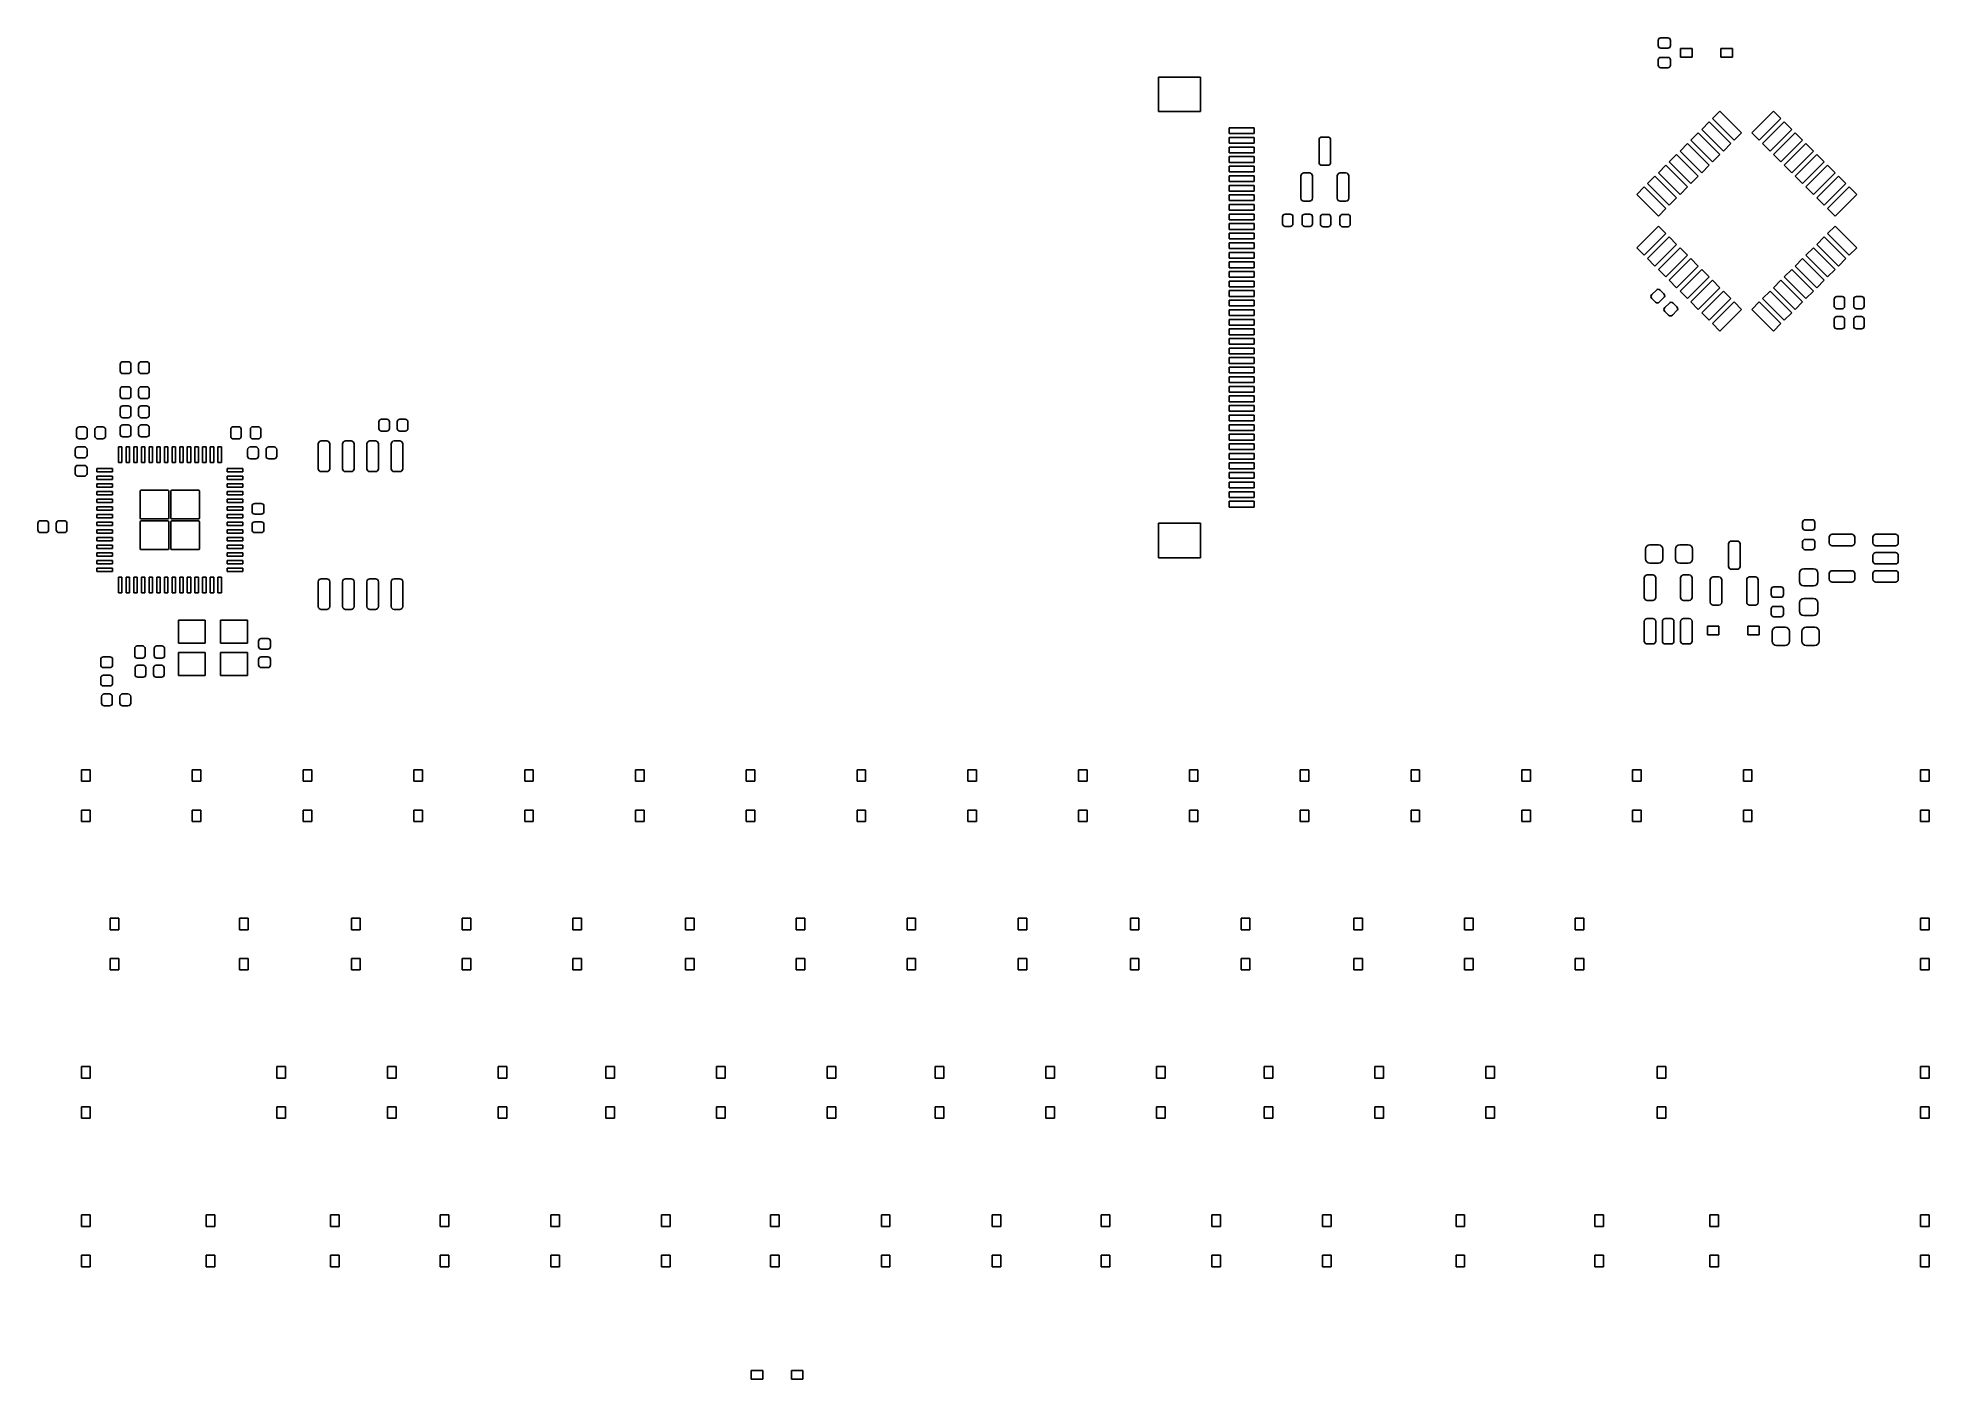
# Model space of a CAD drawing. Extents: x 1.41 to 5.29, y -5.42 to -2.66.
import ezdxf

# ---------------------------------------------------------------- set-up
doc = ezdxf.new("R2010")
doc.units = 0
doc.header["$MEASUREMENT"] = 0
doc.layers.add('BLACK', color=7, linetype='CONTINUOUS')

msp = doc.modelspace()

# ---------------------------------------------------------------- linework, layer by layer
at = {"layer": 'BLACK', "linetype": 'CONTINUOUS'}
for p, q in [((4.7374, -2.66555), (4.73781, -2.66352)), ((4.7374, -2.67618), (4.7374, -2.66555)), ((4.73781, -2.67822), (4.7374, -2.67618)), ((4.73781, -2.66352), (4.73896, -2.66179)), ((4.73896, -2.67994), (4.73781, -2.67822)), ((4.73896, -2.66179), (4.74068, -2.66064)), ((4.74068, -2.68109), (4.73896, -2.67994)), ((4.74068, -2.66064), (4.74272, -2.66024)), ((4.74272, -2.6815), (4.74068, -2.68109)), ((4.74272, -2.66024), (4.75728, -2.66024)), ((4.75728, -2.6815), (4.74272, -2.6815)), ((4.75728, -2.66024), (4.75932, -2.66064)), ((4.75932, -2.68109), (4.75728, -2.6815)), ((4.75932, -2.66064), (4.76104, -2.66179)), ((4.76104, -2.67994), (4.75932, -2.68109)), ((4.76104, -2.66179), (4.76219, -2.66352)), ((4.76219, -2.67822), (4.76104, -2.67994)), ((4.76219, -2.66352), (4.7626, -2.66555)), ((4.7626, -2.67618), (4.76219, -2.67822)), ((4.7626, -2.66555), (4.7626, -2.67618)), ((4.78346, -2.6998), (4.78346, -2.68209)), ((4.78346, -2.68209), (4.80709, -2.68209)), ((4.80709, -2.68209), (4.80709, -2.6998)), ((4.86614, -2.6998), (4.86614, -2.68209)), ((4.86614, -2.68209), (4.88976, -2.68209)), ((4.88976, -2.68209), (4.88976, -2.6998)), ((4.7374, -2.70571), (4.73781, -2.70367)), ((4.7374, -2.71634), (4.7374, -2.70571)), ((4.73781, -2.71837), (4.7374, -2.71634)), ((4.73781, -2.70367), (4.73896, -2.70195)), ((4.73896, -2.7201), (4.73781, -2.71837)), ((4.73896, -2.70195), (4.74068, -2.7008)), ((4.74068, -2.72125), (4.73896, -2.7201)), ((4.74068, -2.7008), (4.74272, -2.70039)), ((4.74272, -2.70039), (4.75728, -2.70039)), ((4.75728, -2.70039), (4.75932, -2.7008)), ((4.75932, -2.7008), (4.76104, -2.70195)), ((4.76104, -2.7201), (4.75932, -2.72125)), ((4.76104, -2.70195), (4.76219, -2.70367)), ((4.76219, -2.71837), (4.76104, -2.7201)), ((4.76219, -2.70367), (4.7626, -2.70571)), ((4.7626, -2.71634), (4.76219, -2.71837)), ((4.7626, -2.70571), (4.7626, -2.71634)), ((4.80709, -2.6998), (4.78346, -2.6998)), ((4.88976, -2.6998), (4.86614, -2.6998)), ((3.71014, -2.81201), (3.71014, -2.74114)), ((3.71014, -2.74114), (3.79675, -2.74114)), ((3.79675, -2.74114), (3.79675, -2.81201)), ((4.74272, -2.72165), (4.74068, -2.72125)), ((4.75728, -2.72165), (4.74272, -2.72165)), ((4.75932, -2.72125), (4.75728, -2.72165)), ((3.79675, -2.81201), (3.71014, -2.81201)), ((4.82674, -2.84847), (4.84206, -2.83316)), ((4.84206, -2.83316), (4.8866, -2.8777)), ((4.84901, -2.8262), (4.86433, -2.81089)), ((4.89356, -2.87074), (4.84901, -2.8262)), ((4.86433, -2.81089), (4.90887, -2.85543)), ((4.92975, -2.85543), (4.97429, -2.81089)), ((4.9896, -2.8262), (4.94506, -2.87074)), ((4.95202, -2.8777), (4.99656, -2.83316)), ((4.97429, -2.81089), (4.9896, -2.8262)), ((4.99656, -2.83316), (5.01187, -2.84847)), ((3.85581, -2.85728), (3.85581, -2.84547)), ((3.85581, -2.84547), (3.90699, -2.84547)), ((3.90699, -2.85728), (3.85581, -2.85728)), ((3.85581, -2.87697), (3.85581, -2.86516)), ((3.85581, -2.86516), (3.90699, -2.86516)), ((3.90699, -2.84547), (3.90699, -2.85728)), ((3.90699, -2.86516), (3.90699, -2.87697)), ((4.04043, -2.87018), (4.04087, -2.86792)), ((4.04043, -2.91644), (4.04043, -2.87018)), ((4.04087, -2.86792), (4.04215, -2.866)), ((4.04215, -2.866), (4.04407, -2.86472)), ((4.04407, -2.86472), (4.04633, -2.86427)), ((4.04633, -2.86427), (4.05814, -2.86427)), ((4.05814, -2.86427), (4.0604, -2.86472)), ((4.0604, -2.86472), (4.06232, -2.866)), ((4.06232, -2.866), (4.0636, -2.86792)), ((4.0636, -2.86792), (4.06405, -2.87018)), ((4.06405, -2.87018), (4.06405, -2.91644)), ((4.80447, -2.87074), (4.81978, -2.85543)), ((4.84901, -2.91529), (4.80447, -2.87074)), ((4.81978, -2.85543), (4.86433, -2.89997)), ((4.87129, -2.89302), (4.82674, -2.84847)), ((4.90887, -2.85543), (4.89356, -2.87074)), ((4.94506, -2.87074), (4.92975, -2.85543)), ((5.01187, -2.84847), (4.96733, -2.89302)), ((4.97429, -2.89997), (5.01883, -2.85543)), ((5.03414, -2.87074), (4.9896, -2.91529)), ((5.01883, -2.85543), (5.03414, -2.87074)), ((3.90699, -2.87697), (3.85581, -2.87697)), ((3.85581, -2.89665), (3.85581, -2.88484)), ((3.85581, -2.88484), (3.90699, -2.88484)), ((3.90699, -2.89665), (3.85581, -2.89665)), ((3.85581, -2.91634), (3.85581, -2.90453)), ((3.85581, -2.90453), (3.90699, -2.90453)), ((3.90699, -2.88484), (3.90699, -2.89665)), ((3.90699, -2.90453), (3.90699, -2.91634)), ((4.75993, -2.91529), (4.77524, -2.89997)), ((4.80447, -2.95983), (4.75993, -2.91529)), ((4.77524, -2.89997), (4.81978, -2.94452)), ((4.7822, -2.89302), (4.79751, -2.8777)), ((4.82674, -2.93756), (4.7822, -2.89302)), ((4.79751, -2.8777), (4.84206, -2.92225)), ((4.86433, -2.89997), (4.84901, -2.91529)), ((4.8866, -2.8777), (4.87129, -2.89302)), ((4.96733, -2.89302), (4.95202, -2.8777)), ((4.9896, -2.91529), (4.97429, -2.89997)), ((4.99656, -2.92225), (5.0411, -2.8777)), ((5.05641, -2.89302), (5.01187, -2.93756)), ((5.01883, -2.94452), (5.06337, -2.89997)), ((5.07869, -2.91529), (5.03414, -2.95983)), ((5.0411, -2.8777), (5.05641, -2.89302)), ((5.06337, -2.89997), (5.07869, -2.91529)), ((3.90699, -2.91634), (3.85581, -2.91634)), ((3.85581, -2.93602), (3.85581, -2.92421)), ((3.85581, -2.92421), (3.90699, -2.92421)), ((3.90699, -2.93602), (3.85581, -2.93602)), ((3.85581, -2.95571), (3.85581, -2.9439)), ((3.85581, -2.9439), (3.90699, -2.9439)), ((3.90699, -2.92421), (3.90699, -2.93602)), ((3.90699, -2.9439), (3.90699, -2.95571)), ((4.00302, -2.944), (4.00347, -2.94174)), ((4.00302, -2.99026), (4.00302, -2.944)), ((4.00347, -2.94174), (4.00475, -2.93982)), ((4.00475, -2.93982), (4.00667, -2.93854)), ((4.00667, -2.93854), (4.00893, -2.93809)), ((4.00893, -2.93809), (4.02074, -2.93809)), ((4.02074, -2.93809), (4.023, -2.93854)), ((4.023, -2.93854), (4.02492, -2.93982)), ((4.02492, -2.93982), (4.0262, -2.94174)), ((4.0262, -2.94174), (4.02665, -2.944)), ((4.02665, -2.944), (4.02665, -2.99026)), ((4.04087, -2.9187), (4.04043, -2.91644)), ((4.04215, -2.92061), (4.04087, -2.9187)), ((4.04407, -2.92189), (4.04215, -2.92061)), ((4.04633, -2.92234), (4.04407, -2.92189)), ((4.05814, -2.92234), (4.04633, -2.92234)), ((4.0604, -2.92189), (4.05814, -2.92234)), ((4.06232, -2.92061), (4.0604, -2.92189)), ((4.0636, -2.9187), (4.06232, -2.92061)), ((4.06405, -2.91644), (4.0636, -2.9187)), ((4.07783, -2.944), (4.07828, -2.94174)), ((4.07783, -2.99026), (4.07783, -2.944)), ((4.07828, -2.94174), (4.07956, -2.93982)), ((4.07956, -2.93982), (4.08147, -2.93854)), ((4.08147, -2.93854), (4.08373, -2.93809)), ((4.08373, -2.93809), (4.09554, -2.93809)), ((4.09554, -2.93809), (4.0978, -2.93854)), ((4.0978, -2.93854), (4.09972, -2.93982)), ((4.09972, -2.93982), (4.101, -2.94174)), ((4.101, -2.94174), (4.10145, -2.944)), ((4.10145, -2.944), (4.10145, -2.99026)), ((4.71539, -2.95983), (4.7307, -2.94452)), ((4.7307, -2.94452), (4.77524, -2.98906)), ((4.73766, -2.93756), (4.75297, -2.92225)), ((4.7822, -2.9821), (4.73766, -2.93756)), ((4.75297, -2.92225), (4.79751, -2.96679)), ((4.81978, -2.94452), (4.80447, -2.95983)), ((4.84206, -2.92225), (4.82674, -2.93756)), ((5.01187, -2.93756), (4.99656, -2.92225)), ((5.03414, -2.95983), (5.01883, -2.94452)), ((5.0411, -2.96679), (5.08565, -2.92225)), ((5.10096, -2.93756), (5.05641, -2.9821)), ((5.06337, -2.98906), (5.10792, -2.94452)), ((5.08565, -2.92225), (5.10096, -2.93756)), ((5.10792, -2.94452), (5.12323, -2.95983)), ((3.90699, -2.95571), (3.85581, -2.95571)), ((3.85581, -2.97539), (3.85581, -2.96358)), ((3.85581, -2.96358), (3.90699, -2.96358)), ((3.90699, -2.97539), (3.85581, -2.97539)), ((3.85581, -2.99508), (3.85581, -2.98327)), ((3.85581, -2.98327), (3.90699, -2.98327)), ((3.90699, -2.96358), (3.90699, -2.97539)), ((3.90699, -2.98327), (3.90699, -2.99508)), ((4.00347, -2.99252), (4.00302, -2.99026)), ((4.00475, -2.99443), (4.00347, -2.99252)), ((4.0262, -2.99252), (4.02492, -2.99443)), ((4.02665, -2.99026), (4.0262, -2.99252)), ((4.07828, -2.99252), (4.07783, -2.99026)), ((4.07956, -2.99443), (4.07828, -2.99252)), ((4.101, -2.99252), (4.09972, -2.99443)), ((4.10145, -2.99026), (4.101, -2.99252)), ((4.69312, -2.9821), (4.70843, -2.96679)), ((4.73766, -3.02664), (4.69312, -2.9821)), ((4.70843, -2.96679), (4.75297, -3.01133)), ((4.75993, -3.00437), (4.71539, -2.95983)), ((4.77524, -2.98906), (4.75993, -3.00437)), ((4.79751, -2.96679), (4.7822, -2.9821)), ((5.05641, -2.9821), (5.0411, -2.96679)), ((5.07869, -3.00437), (5.06337, -2.98906)), ((5.12323, -2.95983), (5.07869, -3.00437)), ((5.08565, -3.01133), (5.13019, -2.96679)), ((5.1455, -2.9821), (5.10096, -3.02664)), ((5.13019, -2.96679), (5.1455, -2.9821)), ((3.90699, -2.99508), (3.85581, -2.99508)), ((3.85581, -3.01476), (3.85581, -3.00295)), ((3.85581, -3.00295), (3.90699, -3.00295)), ((3.90699, -3.01476), (3.85581, -3.01476)), ((3.85581, -3.03445), (3.85581, -3.02264)), ((3.85581, -3.02264), (3.90699, -3.02264)), ((3.90699, -3.00295), (3.90699, -3.01476)), ((3.90699, -3.02264), (3.90699, -3.03445)), ((3.96535, -3.02815), (3.96576, -3.02612)), ((3.96535, -3.04272), (3.96535, -3.02815)), ((3.96576, -3.02612), (3.96691, -3.02439)), ((3.96691, -3.02439), (3.96864, -3.02324)), ((3.96864, -3.02324), (3.97067, -3.02283)), ((3.97067, -3.02283), (3.9813, -3.02283)), ((3.9813, -3.02283), (3.98333, -3.02324)), ((3.98333, -3.02324), (3.98506, -3.02439)), ((3.98506, -3.02439), (3.98621, -3.02612)), ((3.98621, -3.02612), (3.98661, -3.02815)), ((3.98661, -3.02815), (3.98661, -3.04272)), ((4.00667, -2.99571), (4.00475, -2.99443)), ((4.00551, -3.02815), (4.00592, -3.02612)), ((4.00551, -3.04272), (4.00551, -3.02815)), ((4.00592, -3.02612), (4.00707, -3.02439)), ((4.00893, -2.99616), (4.00667, -2.99571)), ((4.00707, -3.02439), (4.00879, -3.02324)), ((4.00879, -3.02324), (4.01083, -3.02283)), ((4.02074, -2.99616), (4.00893, -2.99616)), ((4.01083, -3.02283), (4.02146, -3.02283)), ((4.023, -2.99571), (4.02074, -2.99616)), ((4.02146, -3.02283), (4.02349, -3.02324)), ((4.02492, -2.99443), (4.023, -2.99571)), ((4.02349, -3.02324), (4.02521, -3.02439)), ((4.02521, -3.02439), (4.02637, -3.02612)), ((4.02637, -3.02612), (4.02677, -3.02815)), ((4.02677, -3.02815), (4.02677, -3.04272)), ((4.04318, -3.02874), (4.04359, -3.02671)), ((4.04318, -3.04331), (4.04318, -3.02874)), ((4.04359, -3.02671), (4.04474, -3.02498)), ((4.04474, -3.02498), (4.04646, -3.02383)), ((4.04646, -3.02383), (4.0485, -3.02343)), ((4.0485, -3.02343), (4.05913, -3.02343)), ((4.05913, -3.02343), (4.06116, -3.02383)), ((4.06116, -3.02383), (4.06288, -3.02498)), ((4.06288, -3.02498), (4.06404, -3.02671)), ((4.06404, -3.02671), (4.06444, -3.02874)), ((4.06444, -3.02874), (4.06444, -3.04331)), ((4.08147, -2.99571), (4.07956, -2.99443)), ((4.08373, -2.99616), (4.08147, -2.99571)), ((4.08334, -3.02874), (4.08374, -3.02671)), ((4.08334, -3.04331), (4.08334, -3.02874)), ((4.09554, -2.99616), (4.08373, -2.99616)), ((4.08374, -3.02671), (4.0849, -3.02498)), ((4.0849, -3.02498), (4.08662, -3.02383)), ((4.08662, -3.02383), (4.08865, -3.02343)), ((4.08865, -3.02343), (4.09928, -3.02343)), ((4.0978, -2.99571), (4.09554, -2.99616)), ((4.09972, -2.99443), (4.0978, -2.99571)), ((4.09928, -3.02343), (4.10132, -3.02383)), ((4.10132, -3.02383), (4.10304, -3.02498)), ((4.10304, -3.02498), (4.10419, -3.02671)), ((4.10419, -3.02671), (4.1046, -3.02874)), ((4.1046, -3.02874), (4.1046, -3.04331)), ((4.75297, -3.01133), (4.73766, -3.02664)), ((5.10096, -3.02664), (5.08565, -3.01133)), ((3.90699, -3.03445), (3.85581, -3.03445)), ((3.85581, -3.05413), (3.85581, -3.04232)), ((3.85581, -3.04232), (3.90699, -3.04232)), ((3.90699, -3.05413), (3.85581, -3.05413)), ((3.85581, -3.07382), (3.85581, -3.06201)), ((3.85581, -3.06201), (3.90699, -3.06201)), ((3.90699, -3.04232), (3.90699, -3.05413)), ((3.90699, -3.06201), (3.90699, -3.07382)), ((3.96576, -3.04475), (3.96535, -3.04272)), ((3.96691, -3.04647), (3.96576, -3.04475)), ((3.96864, -3.04763), (3.96691, -3.04647)), ((3.97067, -3.04803), (3.96864, -3.04763)), ((3.9813, -3.04803), (3.97067, -3.04803)), ((3.98333, -3.04763), (3.9813, -3.04803)), ((3.98506, -3.04647), (3.98333, -3.04763)), ((3.98621, -3.04475), (3.98506, -3.04647)), ((3.98661, -3.04272), (3.98621, -3.04475)), ((4.00592, -3.04475), (4.00551, -3.04272)), ((4.00707, -3.04647), (4.00592, -3.04475)), ((4.00879, -3.04763), (4.00707, -3.04647)), ((4.01083, -3.04803), (4.00879, -3.04763)), ((4.02146, -3.04803), (4.01083, -3.04803)), ((4.02349, -3.04763), (4.02146, -3.04803)), ((4.02521, -3.04647), (4.02349, -3.04763)), ((4.02637, -3.04475), (4.02521, -3.04647)), ((4.02677, -3.04272), (4.02637, -3.04475)), ((4.04359, -3.04534), (4.04318, -3.04331)), ((4.04474, -3.04707), (4.04359, -3.04534)), ((4.04646, -3.04822), (4.04474, -3.04707)), ((4.0485, -3.04862), (4.04646, -3.04822)), ((4.05913, -3.04862), (4.0485, -3.04862)), ((4.06116, -3.04822), (4.05913, -3.04862)), ((4.06288, -3.04707), (4.06116, -3.04822)), ((4.06404, -3.04534), (4.06288, -3.04707)), ((4.06444, -3.04331), (4.06404, -3.04534)), ((4.08374, -3.04534), (4.08334, -3.04331)), ((4.0849, -3.04707), (4.08374, -3.04534)), ((4.08662, -3.04822), (4.0849, -3.04707)), ((4.08865, -3.04862), (4.08662, -3.04822)), ((4.09928, -3.04862), (4.08865, -3.04862)), ((4.10132, -3.04822), (4.09928, -3.04862)), ((4.10304, -3.04707), (4.10132, -3.04822)), ((4.10419, -3.04534), (4.10304, -3.04707)), ((4.1046, -3.04331), (4.10419, -3.04534)), ((4.69312, -3.09206), (4.73766, -3.04752)), ((4.75297, -3.06283), (4.70843, -3.10737)), ((4.71539, -3.11433), (4.75993, -3.06979)), ((4.73766, -3.04752), (4.75297, -3.06283)), ((4.75993, -3.06979), (4.77524, -3.0851)), ((5.06337, -3.0851), (5.07869, -3.06979)), ((5.07869, -3.06979), (5.12323, -3.11433)), ((5.08565, -3.06283), (5.10096, -3.04752)), ((5.13019, -3.10737), (5.08565, -3.06283)), ((5.10096, -3.04752), (5.1455, -3.09206)), ((3.90699, -3.07382), (3.85581, -3.07382)), ((3.85581, -3.0935), (3.85581, -3.08169)), ((3.85581, -3.08169), (3.90699, -3.08169)), ((3.90699, -3.0935), (3.85581, -3.0935)), ((3.85581, -3.11319), (3.85581, -3.10138)), ((3.85581, -3.10138), (3.90699, -3.10138)), ((3.90699, -3.08169), (3.90699, -3.0935)), ((3.90699, -3.10138), (3.90699, -3.11319)), ((4.70843, -3.10737), (4.69312, -3.09206)), ((4.77524, -3.0851), (4.7307, -3.12965)), ((4.73766, -3.13661), (4.7822, -3.09206)), ((4.79751, -3.10737), (4.75297, -3.15192)), ((4.7822, -3.09206), (4.79751, -3.10737)), ((5.0411, -3.10737), (5.05641, -3.09206)), ((5.08565, -3.15192), (5.0411, -3.10737)), ((5.05641, -3.09206), (5.10096, -3.13661)), ((5.10792, -3.12965), (5.06337, -3.0851)), ((5.1455, -3.09206), (5.13019, -3.10737)), ((3.90699, -3.11319), (3.85581, -3.11319)), ((3.85581, -3.13287), (3.85581, -3.12106)), ((3.85581, -3.12106), (3.90699, -3.12106)), ((3.90699, -3.13287), (3.85581, -3.13287)), ((3.85581, -3.15256), (3.85581, -3.14075)), ((3.85581, -3.14075), (3.90699, -3.14075)), ((3.90699, -3.12106), (3.90699, -3.13287)), ((3.90699, -3.14075), (3.90699, -3.15256)), ((4.7307, -3.12965), (4.71539, -3.11433)), ((4.75297, -3.15192), (4.73766, -3.13661)), ((4.75993, -3.15888), (4.80447, -3.11433)), ((4.81978, -3.12965), (4.77524, -3.17419)), ((4.7822, -3.18115), (4.82674, -3.13661)), ((4.80447, -3.11433), (4.81978, -3.12965)), ((4.82674, -3.13661), (4.84206, -3.15192)), ((4.99656, -3.15192), (5.01187, -3.13661)), ((5.01187, -3.13661), (5.05641, -3.18115)), ((5.01883, -3.12965), (5.03414, -3.11433)), ((5.06337, -3.17419), (5.01883, -3.12965)), ((5.03414, -3.11433), (5.07869, -3.15888)), ((5.10096, -3.13661), (5.08565, -3.15192)), ((5.12323, -3.11433), (5.10792, -3.12965)), ((3.90699, -3.15256), (3.85581, -3.15256)), ((3.85581, -3.17224), (3.85581, -3.16043)), ((3.85581, -3.16043), (3.90699, -3.16043)), ((3.90699, -3.17224), (3.85581, -3.17224)), ((3.85581, -3.19193), (3.85581, -3.18012)), ((3.85581, -3.18012), (3.90699, -3.18012)), ((3.90699, -3.16043), (3.90699, -3.17224)), ((3.90699, -3.18012), (3.90699, -3.19193)), ((4.72411, -3.1883), (4.73358, -3.17883)), ((4.73358, -3.17883), (4.73536, -3.17764)), ((4.73536, -3.17764), (4.73747, -3.17722)), ((4.73747, -3.17722), (4.73958, -3.17764)), ((4.73958, -3.17764), (4.74137, -3.17883)), ((4.74137, -3.17883), (4.74916, -3.18663)), ((4.74916, -3.18663), (4.75036, -3.18842)), ((4.77524, -3.17419), (4.75993, -3.15888)), ((4.79751, -3.19646), (4.7822, -3.18115)), ((4.84206, -3.15192), (4.79751, -3.19646)), ((4.80447, -3.20342), (4.84901, -3.15888)), ((4.86433, -3.17419), (4.81978, -3.21873)), ((4.82674, -3.22569), (4.87129, -3.18115)), ((4.84901, -3.15888), (4.86433, -3.17419)), ((4.87129, -3.18115), (4.8866, -3.19646)), ((4.95202, -3.19646), (4.96733, -3.18115)), ((4.96733, -3.18115), (5.01187, -3.22569)), ((4.97429, -3.17419), (4.9896, -3.15888)), ((5.01883, -3.21873), (4.97429, -3.17419)), ((4.9896, -3.15888), (5.03414, -3.20342)), ((5.0411, -3.19646), (4.99656, -3.15192)), ((5.05641, -3.18115), (5.0411, -3.19646)), ((5.07869, -3.15888), (5.06337, -3.17419)), ((3.90699, -3.19193), (3.85581, -3.19193)), ((3.85581, -3.21161), (3.85581, -3.1998)), ((3.85581, -3.1998), (3.90699, -3.1998)), ((3.90699, -3.21161), (3.85581, -3.21161)), ((3.85581, -3.2313), (3.85581, -3.21949)), ((3.85581, -3.21949), (3.90699, -3.21949)), ((3.90699, -3.1998), (3.90699, -3.21161)), ((3.90699, -3.21949), (3.90699, -3.2313)), ((4.7225, -3.1922), (4.72292, -3.19009)), ((4.72292, -3.19431), (4.7225, -3.1922)), ((4.72292, -3.19009), (4.72411, -3.1883)), ((4.72411, -3.19609), (4.72292, -3.19431)), ((4.7319, -3.20389), (4.72411, -3.19609)), ((4.73369, -3.20508), (4.7319, -3.20389)), ((4.7358, -3.2055), (4.73369, -3.20508)), ((4.73791, -3.20508), (4.7358, -3.2055)), ((4.7397, -3.20389), (4.73791, -3.20508)), ((4.74916, -3.19442), (4.7397, -3.20389)), ((4.75036, -3.19264), (4.74916, -3.19442)), ((4.74922, -3.21892), (4.74964, -3.21681)), ((4.74964, -3.22103), (4.74922, -3.21892)), ((4.74964, -3.21681), (4.75084, -3.21502)), ((4.75084, -3.22282), (4.74964, -3.22103)), ((4.75036, -3.18842), (4.75078, -3.19053)), ((4.75078, -3.19053), (4.75036, -3.19264)), ((4.75084, -3.21502), (4.7603, -3.20556)), ((4.75863, -3.23061), (4.75084, -3.22282)), ((4.7603, -3.20556), (4.76209, -3.20436)), ((4.76209, -3.20436), (4.7642, -3.20395)), ((4.7642, -3.20395), (4.76631, -3.20436)), ((4.76631, -3.20436), (4.7681, -3.20556)), ((4.77589, -3.22115), (4.76642, -3.23061)), ((4.7681, -3.20556), (4.77589, -3.21335)), ((4.77589, -3.21335), (4.77708, -3.21514)), ((4.77708, -3.21936), (4.77589, -3.22115)), ((4.77708, -3.21514), (4.7775, -3.21725)), ((4.7775, -3.21725), (4.77708, -3.21936)), ((4.81978, -3.21873), (4.80447, -3.20342)), ((4.84206, -3.241), (4.82674, -3.22569)), ((4.8866, -3.19646), (4.84206, -3.241)), ((4.84901, -3.24796), (4.89356, -3.20342)), ((4.90887, -3.21873), (4.86433, -3.26327)), ((4.89356, -3.20342), (4.90887, -3.21873)), ((4.92975, -3.21873), (4.94506, -3.20342)), ((4.97429, -3.26327), (4.92975, -3.21873)), ((4.94506, -3.20342), (4.9896, -3.24796)), ((4.99656, -3.241), (4.95202, -3.19646)), ((5.01187, -3.22569), (4.99656, -3.241)), ((5.03414, -3.20342), (5.01883, -3.21873)), ((5.09921, -3.19744), (5.09962, -3.19541)), ((5.09921, -3.21201), (5.09921, -3.19744)), ((5.09962, -3.21404), (5.09921, -3.21201)), ((5.09962, -3.19541), (5.10077, -3.19368)), ((5.10077, -3.21577), (5.09962, -3.21404)), ((5.10077, -3.19368), (5.10249, -3.19253)), ((5.10249, -3.21692), (5.10077, -3.21577)), ((5.10249, -3.19253), (5.10453, -3.19213)), ((5.10453, -3.21732), (5.10249, -3.21692)), ((5.10453, -3.19213), (5.11516, -3.19213)), ((5.11516, -3.21732), (5.10453, -3.21732)), ((5.11516, -3.19213), (5.11719, -3.19253)), ((5.11719, -3.21692), (5.11516, -3.21732)), ((5.11719, -3.19253), (5.11892, -3.19368)), ((5.11892, -3.21577), (5.11719, -3.21692)), ((5.11892, -3.19368), (5.12007, -3.19541)), ((5.12007, -3.21404), (5.11892, -3.21577)), ((5.12007, -3.19541), (5.12047, -3.19744)), ((5.12047, -3.21201), (5.12007, -3.21404)), ((5.12047, -3.19744), (5.12047, -3.21201)), ((5.13937, -3.19744), (5.13977, -3.19541)), ((5.13937, -3.21201), (5.13937, -3.19744)), ((5.13977, -3.21404), (5.13937, -3.21201)), ((5.13977, -3.19541), (5.14093, -3.19368)), ((5.14093, -3.21577), (5.13977, -3.21404)), ((5.14093, -3.19368), (5.14265, -3.19253)), ((5.14265, -3.21692), (5.14093, -3.21577)), ((5.14265, -3.19253), (5.14469, -3.19213)), ((5.14469, -3.21732), (5.14265, -3.21692)), ((5.14469, -3.19213), (5.15531, -3.19213)), ((5.15531, -3.21732), (5.14469, -3.21732)), ((5.15531, -3.19213), (5.15735, -3.19253)), ((5.15735, -3.21692), (5.15531, -3.21732)), ((5.15735, -3.19253), (5.15907, -3.19368)), ((5.15907, -3.21577), (5.15735, -3.21692)), ((5.15907, -3.19368), (5.16023, -3.19541)), ((5.16023, -3.21404), (5.15907, -3.21577)), ((5.16023, -3.19541), (5.16063, -3.19744)), ((5.16063, -3.21201), (5.16023, -3.21404)), ((5.16063, -3.19744), (5.16063, -3.21201)), ((3.90699, -3.2313), (3.85581, -3.2313)), ((3.85581, -3.25098), (3.85581, -3.23917)), ((3.85581, -3.23917), (3.90699, -3.23917)), ((3.90699, -3.25098), (3.85581, -3.25098)), ((3.85581, -3.27067), (3.85581, -3.25886)), ((3.85581, -3.25886), (3.90699, -3.25886)), ((3.90699, -3.23917), (3.90699, -3.25098)), ((3.90699, -3.25886), (3.90699, -3.27067)), ((4.76042, -3.23181), (4.75863, -3.23061)), ((4.76253, -3.23223), (4.76042, -3.23181)), ((4.76464, -3.23181), (4.76253, -3.23223)), ((4.76642, -3.23061), (4.76464, -3.23181)), ((4.86433, -3.26327), (4.84901, -3.24796)), ((4.9896, -3.24796), (4.97429, -3.26327)), ((5.09918, -3.23878), (5.09959, -3.23675)), ((5.09918, -3.25335), (5.09918, -3.23878)), ((5.09959, -3.25538), (5.09918, -3.25335)), ((5.09959, -3.23675), (5.10074, -3.23502)), ((5.10074, -3.2571), (5.09959, -3.25538)), ((5.10074, -3.23502), (5.10247, -3.23387)), ((5.10247, -3.25826), (5.10074, -3.2571)), ((5.10247, -3.23387), (5.1045, -3.23346)), ((5.1045, -3.25866), (5.10247, -3.25826)), ((5.1045, -3.23346), (5.11513, -3.23346)), ((5.11513, -3.25866), (5.1045, -3.25866)), ((5.11513, -3.23346), (5.11716, -3.23387)), ((5.11716, -3.25826), (5.11513, -3.25866)), ((5.11716, -3.23387), (5.11889, -3.23502)), ((5.11889, -3.2571), (5.11716, -3.25826)), ((5.11889, -3.23502), (5.12004, -3.23675)), ((5.12004, -3.25538), (5.11889, -3.2571)), ((5.12004, -3.23675), (5.12044, -3.23878)), ((5.12044, -3.25335), (5.12004, -3.25538)), ((5.12044, -3.23878), (5.12044, -3.25335)), ((5.13934, -3.23878), (5.13975, -3.23675)), ((5.13934, -3.25335), (5.13934, -3.23878)), ((5.13975, -3.25538), (5.13934, -3.25335)), ((5.13975, -3.23675), (5.1409, -3.23502)), ((5.1409, -3.2571), (5.13975, -3.25538)), ((5.1409, -3.23502), (5.14262, -3.23387)), ((5.14262, -3.25826), (5.1409, -3.2571)), ((5.14262, -3.23387), (5.14466, -3.23346)), ((5.14466, -3.25866), (5.14262, -3.25826)), ((5.14466, -3.23346), (5.15529, -3.23346)), ((5.15529, -3.25866), (5.14466, -3.25866)), ((5.15529, -3.23346), (5.15732, -3.23387)), ((5.15732, -3.25826), (5.15529, -3.25866)), ((5.15732, -3.23387), (5.15905, -3.23502)), ((5.15905, -3.2571), (5.15732, -3.25826)), ((5.15905, -3.23502), (5.1602, -3.23675)), ((5.1602, -3.25538), (5.15905, -3.2571)), ((5.1602, -3.23675), (5.1606, -3.23878)), ((5.1606, -3.25335), (5.1602, -3.25538)), ((5.1606, -3.23878), (5.1606, -3.25335)), ((3.90699, -3.27067), (3.85581, -3.27067)), ((3.85581, -3.29035), (3.85581, -3.27854)), ((3.85581, -3.27854), (3.90699, -3.27854)), ((3.90699, -3.29035), (3.85581, -3.29035)), ((3.85581, -3.31004), (3.85581, -3.29823)), ((3.85581, -3.29823), (3.90699, -3.29823)), ((3.90699, -3.27854), (3.90699, -3.29035)), ((3.90699, -3.29823), (3.90699, -3.31004)), ((1.57638, -3.33189), (1.5768, -3.32978)), ((1.57638, -3.34528), (1.57638, -3.33189)), ((1.5768, -3.32978), (1.57799, -3.32799)), ((1.57799, -3.32799), (1.57978, -3.3268)), ((1.57978, -3.3268), (1.58189, -3.32638)), ((1.58189, -3.32638), (1.59291, -3.32638)), ((1.59291, -3.32638), (1.59502, -3.3268)), ((1.59502, -3.3268), (1.59681, -3.32799)), ((1.59681, -3.32799), (1.59801, -3.32978)), ((1.59801, -3.32978), (1.59843, -3.33189)), ((1.59843, -3.33189), (1.59843, -3.34528)), ((1.61417, -3.33189), (1.61459, -3.32978)), ((1.61417, -3.34528), (1.61417, -3.33189)), ((1.61459, -3.32978), (1.61579, -3.32799)), ((1.61579, -3.32799), (1.61758, -3.3268)), ((1.61758, -3.3268), (1.61969, -3.32638)), ((1.61969, -3.32638), (1.63071, -3.32638)), ((1.63071, -3.32638), (1.63282, -3.3268)), ((1.63282, -3.3268), (1.63461, -3.32799)), ((1.63461, -3.32799), (1.6358, -3.32978)), ((1.6358, -3.32978), (1.63622, -3.33189)), ((1.63622, -3.33189), (1.63622, -3.34528)), ((3.90699, -3.31004), (3.85581, -3.31004)), ((3.85581, -3.32972), (3.85581, -3.31791)), ((3.85581, -3.31791), (3.90699, -3.31791)), ((3.90699, -3.32972), (3.85581, -3.32972)), ((3.85581, -3.34941), (3.85581, -3.3376)), ((3.85581, -3.3376), (3.90699, -3.3376)), ((3.90699, -3.31791), (3.90699, -3.32972)), ((3.90699, -3.3376), (3.90699, -3.34941)), ((1.5768, -3.34738), (1.57638, -3.34528)), ((1.57638, -3.38307), (1.5768, -3.38096)), ((1.57799, -3.34917), (1.5768, -3.34738)), ((1.5768, -3.38096), (1.57799, -3.37917)), ((1.57978, -3.35037), (1.57799, -3.34917)), ((1.57799, -3.37917), (1.57978, -3.37798)), ((1.58189, -3.35079), (1.57978, -3.35037)), ((1.57978, -3.37798), (1.58189, -3.37756)), ((1.59291, -3.35079), (1.58189, -3.35079)), ((1.58189, -3.37756), (1.59291, -3.37756)), ((1.59502, -3.35037), (1.59291, -3.35079)), ((1.59291, -3.37756), (1.59502, -3.37798)), ((1.59681, -3.34917), (1.59502, -3.35037)), ((1.59502, -3.37798), (1.59681, -3.37917)), ((1.59801, -3.34738), (1.59681, -3.34917)), ((1.59681, -3.37917), (1.59801, -3.38096)), ((1.59843, -3.34528), (1.59801, -3.34738)), ((1.59801, -3.38096), (1.59843, -3.38307)), ((1.61459, -3.34738), (1.61417, -3.34528)), ((1.61417, -3.38307), (1.61459, -3.38096)), ((1.61579, -3.34917), (1.61459, -3.34738)), ((1.61459, -3.38096), (1.61579, -3.37917)), ((1.61758, -3.35037), (1.61579, -3.34917)), ((1.61579, -3.37917), (1.61758, -3.37798)), ((1.61969, -3.35079), (1.61758, -3.35037)), ((1.61758, -3.37798), (1.61969, -3.37756)), ((1.63071, -3.35079), (1.61969, -3.35079)), ((1.61969, -3.37756), (1.63071, -3.37756)), ((1.63282, -3.35037), (1.63071, -3.35079)), ((1.63071, -3.37756), (1.63282, -3.37798)), ((1.63461, -3.34917), (1.63282, -3.35037)), ((1.63282, -3.37798), (1.63461, -3.37917)), ((1.6358, -3.34738), (1.63461, -3.34917)), ((1.63461, -3.37917), (1.6358, -3.38096)), ((1.63622, -3.34528), (1.6358, -3.34738)), ((1.6358, -3.38096), (1.63622, -3.38307)), ((3.90699, -3.34941), (3.85581, -3.34941)), ((3.85581, -3.36909), (3.85581, -3.35728)), ((3.85581, -3.35728), (3.90699, -3.35728)), ((3.90699, -3.36909), (3.85581, -3.36909)), ((3.85581, -3.38878), (3.85581, -3.37697)), ((3.85581, -3.37697), (3.90699, -3.37697)), ((3.90699, -3.35728), (3.90699, -3.36909)), ((3.90699, -3.37697), (3.90699, -3.38878)), ((1.57638, -3.39646), (1.57638, -3.38307)), ((1.5768, -3.39857), (1.57638, -3.39646)), ((1.57638, -3.42244), (1.5768, -3.42033)), ((1.57799, -3.40035), (1.5768, -3.39857)), ((1.5768, -3.42033), (1.57799, -3.41854)), ((1.57978, -3.40155), (1.57799, -3.40035)), ((1.57799, -3.41854), (1.57978, -3.41735)), ((1.58189, -3.40197), (1.57978, -3.40155)), ((1.57978, -3.41735), (1.58189, -3.41693)), ((1.59291, -3.40197), (1.58189, -3.40197)), ((1.58189, -3.41693), (1.59291, -3.41693)), ((1.59502, -3.40155), (1.59291, -3.40197)), ((1.59291, -3.41693), (1.59502, -3.41735)), ((1.59681, -3.40035), (1.59502, -3.40155)), ((1.59502, -3.41735), (1.59681, -3.41854)), ((1.59801, -3.39857), (1.59681, -3.40035)), ((1.59681, -3.41854), (1.59801, -3.42033)), ((1.59843, -3.39646), (1.59801, -3.39857)), ((1.59801, -3.42033), (1.59843, -3.42244)), ((1.59843, -3.38307), (1.59843, -3.39646)), ((1.61417, -3.39646), (1.61417, -3.38307)), ((1.61459, -3.39857), (1.61417, -3.39646)), ((1.61417, -3.42244), (1.61459, -3.42033)), ((1.61579, -3.40035), (1.61459, -3.39857)), ((1.61459, -3.42033), (1.61579, -3.41854)), ((1.61758, -3.40155), (1.61579, -3.40035)), ((1.61579, -3.41854), (1.61758, -3.41735)), ((1.61969, -3.40197), (1.61758, -3.40155)), ((1.61758, -3.41735), (1.61969, -3.41693)), ((1.63071, -3.40197), (1.61969, -3.40197)), ((1.61969, -3.41693), (1.63071, -3.41693)), ((1.63282, -3.40155), (1.63071, -3.40197)), ((1.63071, -3.41693), (1.63282, -3.41735)), ((1.63461, -3.40035), (1.63282, -3.40155)), ((1.63282, -3.41735), (1.63461, -3.41854)), ((1.6358, -3.39857), (1.63461, -3.40035)), ((1.63461, -3.41854), (1.6358, -3.42033)), ((1.63622, -3.39646), (1.6358, -3.39857)), ((1.6358, -3.42033), (1.63622, -3.42244)), ((1.63622, -3.38307), (1.63622, -3.39646)), ((3.90699, -3.38878), (3.85581, -3.38878)), ((3.85581, -3.40846), (3.85581, -3.39665)), ((3.85581, -3.39665), (3.90699, -3.39665)), ((3.90699, -3.40846), (3.85581, -3.40846)), ((3.85581, -3.42815), (3.85581, -3.41634)), ((3.85581, -3.41634), (3.90699, -3.41634)), ((3.90699, -3.39665), (3.90699, -3.40846)), ((3.90699, -3.41634), (3.90699, -3.42815)), ((1.57638, -3.43583), (1.57638, -3.42244)), ((1.5768, -3.43794), (1.57638, -3.43583)), ((1.57799, -3.43972), (1.5768, -3.43794)), ((1.5768, -3.4597), (1.57799, -3.45791)), ((1.57978, -3.44092), (1.57799, -3.43972)), ((1.57799, -3.45791), (1.57978, -3.45672)), ((1.58189, -3.44134), (1.57978, -3.44092)), ((1.57978, -3.45672), (1.58189, -3.4563)), ((1.59291, -3.44134), (1.58189, -3.44134)), ((1.58189, -3.4563), (1.59291, -3.4563)), ((1.59502, -3.44092), (1.59291, -3.44134)), ((1.59291, -3.4563), (1.59502, -3.45672)), ((1.59681, -3.43972), (1.59502, -3.44092)), ((1.59502, -3.45672), (1.59681, -3.45791)), ((1.59801, -3.43794), (1.59681, -3.43972)), ((1.59681, -3.45791), (1.59801, -3.4597)), ((1.59843, -3.43583), (1.59801, -3.43794)), ((1.59843, -3.42244), (1.59843, -3.43583)), ((1.61417, -3.43583), (1.61417, -3.42244)), ((1.61459, -3.43794), (1.61417, -3.43583)), ((1.61579, -3.43972), (1.61459, -3.43794)), ((1.61459, -3.4597), (1.61579, -3.45791)), ((1.61758, -3.44092), (1.61579, -3.43972)), ((1.61579, -3.45791), (1.61758, -3.45672)), ((1.61969, -3.44134), (1.61758, -3.44092)), ((1.61758, -3.45672), (1.61969, -3.4563)), ((1.63071, -3.44134), (1.61969, -3.44134)), ((1.61969, -3.4563), (1.63071, -3.4563)), ((1.63282, -3.44092), (1.63071, -3.44134)), ((1.63071, -3.4563), (1.63282, -3.45672)), ((1.63461, -3.43972), (1.63282, -3.44092)), ((1.63282, -3.45672), (1.63461, -3.45791)), ((1.6358, -3.43794), (1.63461, -3.43972)), ((1.63461, -3.45791), (1.6358, -3.4597)), ((1.63622, -3.43583), (1.6358, -3.43794)), ((1.63622, -3.42244), (1.63622, -3.43583)), ((2.10787, -3.45), (2.10829, -3.44789)), ((2.10787, -3.46339), (2.10787, -3.45)), ((2.10829, -3.44789), (2.10949, -3.4461)), ((2.10949, -3.4461), (2.11128, -3.44491)), ((2.11128, -3.44491), (2.11339, -3.44449)), ((2.11339, -3.44449), (2.12441, -3.44449)), ((2.12441, -3.44449), (2.12652, -3.44491)), ((2.12652, -3.44491), (2.12831, -3.4461)), ((2.12831, -3.4461), (2.1295, -3.44789)), ((2.1295, -3.44789), (2.12992, -3.45)), ((2.12992, -3.45), (2.12992, -3.46339)), ((2.14567, -3.45), (2.14609, -3.44789)), ((2.14567, -3.46339), (2.14567, -3.45)), ((2.14609, -3.44789), (2.14728, -3.4461)), ((2.14728, -3.4461), (2.14907, -3.44491)), ((2.14907, -3.44491), (2.15118, -3.44449)), ((2.15118, -3.44449), (2.1622, -3.44449)), ((2.1622, -3.44449), (2.16431, -3.44491)), ((2.16431, -3.44491), (2.1661, -3.4461)), ((2.1661, -3.4461), (2.1673, -3.44789)), ((2.1673, -3.44789), (2.16772, -3.45)), ((2.16772, -3.45), (2.16772, -3.46339)), ((3.90699, -3.42815), (3.85581, -3.42815)), ((3.85581, -3.44783), (3.85581, -3.43602)), ((3.85581, -3.43602), (3.90699, -3.43602)), ((3.90699, -3.44783), (3.85581, -3.44783)), ((3.85581, -3.46752), (3.85581, -3.45571)), ((3.85581, -3.45571), (3.90699, -3.45571)), ((3.90699, -3.43602), (3.90699, -3.44783)), ((3.90699, -3.45571), (3.90699, -3.46752)), ((1.48661, -3.46575), (1.48703, -3.46364)), ((1.48661, -3.47913), (1.48661, -3.46575)), ((1.48703, -3.48124), (1.48661, -3.47913)), ((1.48703, -3.46364), (1.48823, -3.46185)), ((1.48823, -3.48303), (1.48703, -3.48124)), ((1.48823, -3.46185), (1.49002, -3.46066)), ((1.49002, -3.48423), (1.48823, -3.48303)), ((1.49002, -3.46066), (1.49213, -3.46024)), ((1.49213, -3.48465), (1.49002, -3.48423)), ((1.49213, -3.46024), (1.50315, -3.46024)), ((1.50315, -3.48465), (1.49213, -3.48465)), ((1.50315, -3.46024), (1.50526, -3.46066)), ((1.50526, -3.48423), (1.50315, -3.48465)), ((1.50526, -3.46066), (1.50705, -3.46185)), ((1.50705, -3.48303), (1.50526, -3.48423)), ((1.50705, -3.46185), (1.50824, -3.46364)), ((1.50824, -3.48124), (1.50705, -3.48303)), ((1.50824, -3.46364), (1.50866, -3.46575)), ((1.50866, -3.47913), (1.50824, -3.48124)), ((1.50866, -3.46575), (1.50866, -3.47913)), ((1.52441, -3.46575), (1.52483, -3.46364)), ((1.52441, -3.47913), (1.52441, -3.46575)), ((1.52483, -3.48124), (1.52441, -3.47913)), ((1.52483, -3.46364), (1.52602, -3.46185)), ((1.52602, -3.48303), (1.52483, -3.48124)), ((1.52602, -3.46185), (1.52781, -3.46066)), ((1.52781, -3.48423), (1.52602, -3.48303)), ((1.52781, -3.46066), (1.52992, -3.46024)), ((1.52992, -3.48465), (1.52781, -3.48423)), ((1.52992, -3.46024), (1.54094, -3.46024)), ((1.54094, -3.48465), (1.52992, -3.48465)), ((1.54094, -3.46024), (1.54305, -3.46066)), ((1.54305, -3.48423), (1.54094, -3.48465)), ((1.54305, -3.46066), (1.54484, -3.46185)), ((1.54484, -3.48303), (1.54305, -3.48423)), ((1.54484, -3.46185), (1.54604, -3.46364)), ((1.54604, -3.48124), (1.54484, -3.48303)), ((1.54604, -3.46364), (1.54646, -3.46575)), ((1.54646, -3.47913), (1.54604, -3.48124)), ((1.54646, -3.46575), (1.54646, -3.47913)), ((1.57638, -3.46181), (1.5768, -3.4597)), ((1.57638, -3.4752), (1.57638, -3.46181)), ((1.5768, -3.47731), (1.57638, -3.4752)), ((1.57799, -3.47909), (1.5768, -3.47731)), ((1.57978, -3.48029), (1.57799, -3.47909)), ((1.58189, -3.48071), (1.57978, -3.48029)), ((1.59291, -3.48071), (1.58189, -3.48071)), ((1.59502, -3.48029), (1.59291, -3.48071)), ((1.59681, -3.47909), (1.59502, -3.48029)), ((1.59801, -3.47731), (1.59681, -3.47909)), ((1.59801, -3.4597), (1.59843, -3.46181)), ((1.59843, -3.4752), (1.59801, -3.47731)), ((1.59843, -3.46181), (1.59843, -3.4752)), ((1.61417, -3.46181), (1.61459, -3.4597)), ((1.61417, -3.4752), (1.61417, -3.46181)), ((1.61459, -3.47731), (1.61417, -3.4752)), ((1.61579, -3.47909), (1.61459, -3.47731)), ((1.61758, -3.48029), (1.61579, -3.47909)), ((1.61969, -3.48071), (1.61758, -3.48029)), ((1.63071, -3.48071), (1.61969, -3.48071)), ((1.63282, -3.48029), (1.63071, -3.48071)), ((1.63461, -3.47909), (1.63282, -3.48029)), ((1.6358, -3.47731), (1.63461, -3.47909)), ((1.6358, -3.4597), (1.63622, -3.46181)), ((1.63622, -3.4752), (1.6358, -3.47731)), ((1.63622, -3.46181), (1.63622, -3.4752)), ((1.80369, -3.46516), (1.80409, -3.46312)), ((1.80369, -3.47972), (1.80369, -3.46516)), ((1.80409, -3.48176), (1.80369, -3.47972)), ((1.80409, -3.46312), (1.80525, -3.4614)), ((1.80525, -3.48348), (1.80409, -3.48176)), ((1.80525, -3.4614), (1.80697, -3.46025)), ((1.80697, -3.48463), (1.80525, -3.48348)), ((1.80697, -3.46025), (1.809, -3.45984)), ((1.809, -3.48504), (1.80697, -3.48463)), ((1.809, -3.45984), (1.81963, -3.45984)), ((1.81963, -3.48504), (1.809, -3.48504)), ((1.81963, -3.45984), (1.82167, -3.46025)), ((1.82167, -3.48463), (1.81963, -3.48504)), ((1.82167, -3.46025), (1.82339, -3.4614)), ((1.82339, -3.48348), (1.82167, -3.48463)), ((1.82339, -3.4614), (1.82454, -3.46312)), ((1.82454, -3.48176), (1.82339, -3.48348)), ((1.82454, -3.46312), (1.82495, -3.46516)), ((1.82495, -3.47972), (1.82454, -3.48176)), ((1.82495, -3.46516), (1.82495, -3.47972)), ((1.84385, -3.46516), (1.84425, -3.46312)), ((1.84385, -3.47972), (1.84385, -3.46516)), ((1.84425, -3.48176), (1.84385, -3.47972)), ((1.84425, -3.46312), (1.8454, -3.4614)), ((1.8454, -3.48348), (1.84425, -3.48176)), ((1.8454, -3.4614), (1.84713, -3.46025)), ((1.84713, -3.48463), (1.8454, -3.48348)), ((1.84713, -3.46025), (1.84916, -3.45984)), ((1.84916, -3.48504), (1.84713, -3.48463)), ((1.84916, -3.45984), (1.85979, -3.45984)), ((1.85979, -3.48504), (1.84916, -3.48504)), ((1.85979, -3.45984), (1.86183, -3.46025)), ((1.86183, -3.48463), (1.85979, -3.48504)), ((1.86183, -3.46025), (1.86355, -3.4614)), ((1.86355, -3.48348), (1.86183, -3.48463)), ((1.86355, -3.4614), (1.8647, -3.46312)), ((1.8647, -3.48176), (1.86355, -3.48348)), ((1.8647, -3.46312), (1.86511, -3.46516)), ((1.86511, -3.47972), (1.8647, -3.48176)), ((1.86511, -3.46516), (1.86511, -3.47972)), ((1.98341, -3.49508), (1.98386, -3.49282)), ((1.98341, -3.54626), (1.98341, -3.49508)), ((1.98386, -3.49282), (1.98514, -3.4909)), ((1.98514, -3.4909), (1.98706, -3.48962)), ((1.98706, -3.48962), (1.98932, -3.48917)), ((1.98932, -3.48917), (2.00113, -3.48917)), ((2.00113, -3.48917), (2.00339, -3.48962)), ((2.00339, -3.48962), (2.00531, -3.4909)), ((2.00531, -3.4909), (2.00659, -3.49282)), ((2.00659, -3.49282), (2.00704, -3.49508)), ((2.00704, -3.49508), (2.00704, -3.54626)), ((2.03341, -3.49508), (2.03386, -3.49282)), ((2.03341, -3.54626), (2.03341, -3.49508)), ((2.03386, -3.49282), (2.03514, -3.4909)), ((2.03514, -3.4909), (2.03706, -3.48962)), ((2.03706, -3.48962), (2.03932, -3.48917)), ((2.03932, -3.48917), (2.05113, -3.48917)), ((2.05113, -3.48917), (2.05339, -3.48962)), ((2.05339, -3.48962), (2.05531, -3.4909)), ((2.05531, -3.4909), (2.05659, -3.49282)), ((2.05659, -3.49282), (2.05704, -3.49508)), ((2.05704, -3.49508), (2.05704, -3.54626)), ((2.08341, -3.49508), (2.08386, -3.49282)), ((2.08341, -3.54626), (2.08341, -3.49508)), ((2.08386, -3.49282), (2.08514, -3.4909)), ((2.08514, -3.4909), (2.08706, -3.48962)), ((2.08706, -3.48962), (2.08932, -3.48917)), ((2.08932, -3.48917), (2.10113, -3.48917)), ((2.10113, -3.48917), (2.10339, -3.48962)), ((2.10339, -3.48962), (2.10531, -3.4909)), ((2.10531, -3.4909), (2.10659, -3.49282)), ((2.10659, -3.49282), (2.10704, -3.49508)), ((2.10704, -3.49508), (2.10704, -3.54626)), ((2.10829, -3.4655), (2.10787, -3.46339)), ((2.10949, -3.46728), (2.10829, -3.4655)), ((2.11128, -3.46848), (2.10949, -3.46728)), ((2.11339, -3.4689), (2.11128, -3.46848)), ((2.12441, -3.4689), (2.11339, -3.4689)), ((2.12652, -3.46848), (2.12441, -3.4689)), ((2.12831, -3.46728), (2.12652, -3.46848)), ((2.1295, -3.4655), (2.12831, -3.46728)), ((2.12992, -3.46339), (2.1295, -3.4655)), ((2.13341, -3.49508), (2.13386, -3.49282)), ((2.13341, -3.54626), (2.13341, -3.49508)), ((2.13386, -3.49282), (2.13514, -3.4909)), ((2.13514, -3.4909), (2.13706, -3.48962)), ((2.13706, -3.48962), (2.13932, -3.48917)), ((2.13932, -3.48917), (2.15113, -3.48917)), ((2.14609, -3.4655), (2.14567, -3.46339)), ((2.14728, -3.46728), (2.14609, -3.4655)), ((2.14907, -3.46848), (2.14728, -3.46728)), ((2.15118, -3.4689), (2.14907, -3.46848)), ((2.15113, -3.48917), (2.15339, -3.48962)), ((2.1622, -3.4689), (2.15118, -3.4689)), ((2.15339, -3.48962), (2.15531, -3.4909)), ((2.15531, -3.4909), (2.15659, -3.49282)), ((2.15659, -3.49282), (2.15704, -3.49508)), ((2.15704, -3.49508), (2.15704, -3.54626)), ((2.16431, -3.46848), (2.1622, -3.4689)), ((2.1661, -3.46728), (2.16431, -3.46848)), ((2.1673, -3.4655), (2.1661, -3.46728)), ((2.16772, -3.46339), (2.1673, -3.4655)), ((3.90699, -3.46752), (3.85581, -3.46752)), ((3.85581, -3.48721), (3.85581, -3.47539)), ((3.85581, -3.47539), (3.90699, -3.47539)), ((3.90699, -3.48721), (3.85581, -3.48721)), ((3.85581, -3.50689), (3.85581, -3.49508)), ((3.85581, -3.49508), (3.90699, -3.49508)), ((3.90699, -3.47539), (3.90699, -3.48721)), ((3.90699, -3.49508), (3.90699, -3.50689)), ((1.48386, -3.50709), (1.48428, -3.50498)), ((1.48386, -3.51811), (1.48386, -3.50709)), ((1.48428, -3.52022), (1.48386, -3.51811)), ((1.48428, -3.50498), (1.48547, -3.50319)), ((1.48547, -3.52201), (1.48428, -3.52022)), ((1.48547, -3.50319), (1.48726, -3.50199)), ((1.48726, -3.5232), (1.48547, -3.52201)), ((1.48726, -3.50199), (1.48937, -3.50157)), ((1.48937, -3.52362), (1.48726, -3.5232)), ((1.48937, -3.50157), (1.50276, -3.50157)), ((1.50276, -3.52362), (1.48937, -3.52362)), ((1.50276, -3.50157), (1.50487, -3.50199)), ((1.50487, -3.5232), (1.50276, -3.52362)), ((1.50487, -3.50199), (1.50665, -3.50319)), ((1.50665, -3.52201), (1.50487, -3.5232)), ((1.50665, -3.50319), (1.50785, -3.50498)), ((1.50785, -3.52022), (1.50665, -3.52201)), ((1.50785, -3.50498), (1.50827, -3.50709)), ((1.50827, -3.51811), (1.50785, -3.52022)), ((1.50827, -3.50709), (1.50827, -3.51811)), ((1.57263, -3.53357), (1.57263, -3.50157)), ((1.57263, -3.50157), (1.57963, -3.50157)), ((1.57963, -3.53357), (1.57263, -3.53357)), ((1.57963, -3.50157), (1.57963, -3.53357)), ((1.58838, -3.53357), (1.58838, -3.50157)), ((1.58838, -3.50157), (1.59538, -3.50157)), ((1.59538, -3.53357), (1.58838, -3.53357)), ((1.59538, -3.50157), (1.59538, -3.53357)), ((1.60413, -3.53357), (1.60413, -3.50157)), ((1.60413, -3.50157), (1.61113, -3.50157)), ((1.61113, -3.53357), (1.60413, -3.53357)), ((1.61113, -3.50157), (1.61113, -3.53357)), ((1.61987, -3.53357), (1.61987, -3.50157)), ((1.61987, -3.50157), (1.62687, -3.50157)), ((1.62687, -3.53357), (1.61987, -3.53357)), ((1.62687, -3.50157), (1.62687, -3.53357)), ((1.63562, -3.53357), (1.63562, -3.50157)), ((1.63562, -3.50157), (1.64262, -3.50157)), ((1.64262, -3.53357), (1.63562, -3.53357)), ((1.64262, -3.50157), (1.64262, -3.53357)), ((1.65137, -3.53357), (1.65137, -3.50157)), ((1.65137, -3.50157), (1.65837, -3.50157)), ((1.65837, -3.53357), (1.65137, -3.53357)), ((1.65837, -3.50157), (1.65837, -3.53357)), ((1.66712, -3.53357), (1.66712, -3.50157)), ((1.66712, -3.50157), (1.67412, -3.50157)), ((1.67412, -3.53357), (1.66712, -3.53357)), ((1.67412, -3.50157), (1.67412, -3.53357)), ((1.68287, -3.53357), (1.68287, -3.50157)), ((1.68287, -3.50157), (1.68987, -3.50157)), ((1.68987, -3.53357), (1.68287, -3.53357)), ((1.68987, -3.50157), (1.68987, -3.53357)), ((1.69861, -3.53357), (1.69861, -3.50157)), ((1.69861, -3.50157), (1.70561, -3.50157)), ((1.70561, -3.53357), (1.69861, -3.53357)), ((1.70561, -3.50157), (1.70561, -3.53357)), ((1.71436, -3.53357), (1.71436, -3.50157)), ((1.71436, -3.50157), (1.72136, -3.50157)), ((1.72136, -3.53357), (1.71436, -3.53357)), ((1.72136, -3.50157), (1.72136, -3.53357)), ((1.73011, -3.53357), (1.73011, -3.50157)), ((1.73011, -3.50157), (1.73711, -3.50157)), ((1.73711, -3.53357), (1.73011, -3.53357)), ((1.73711, -3.50157), (1.73711, -3.53357)), ((1.74586, -3.53357), (1.74586, -3.50157)), ((1.74586, -3.50157), (1.75286, -3.50157)), ((1.75286, -3.53357), (1.74586, -3.53357)), ((1.75286, -3.50157), (1.75286, -3.53357)), ((1.76161, -3.53357), (1.76161, -3.50157)), ((1.76161, -3.50157), (1.76861, -3.50157)), ((1.76861, -3.53357), (1.76161, -3.53357)), ((1.76861, -3.50157), (1.76861, -3.53357)), ((1.77736, -3.53357), (1.77736, -3.50157)), ((1.77736, -3.50157), (1.78436, -3.50157)), ((1.78436, -3.53357), (1.77736, -3.53357)), ((1.78436, -3.50157), (1.78436, -3.53357)), ((1.83834, -3.50709), (1.83875, -3.50498)), ((1.83834, -3.52047), (1.83834, -3.50709)), ((1.83875, -3.52258), (1.83834, -3.52047)), ((1.83875, -3.50498), (1.83995, -3.50319)), ((1.83995, -3.52437), (1.83875, -3.52258)), ((1.83995, -3.50319), (1.84174, -3.50199)), ((1.84174, -3.52556), (1.83995, -3.52437)), ((1.84174, -3.50199), (1.84385, -3.50157)), ((1.84385, -3.52598), (1.84174, -3.52556)), ((1.84385, -3.50157), (1.85487, -3.50157)), ((1.85487, -3.52598), (1.84385, -3.52598)), ((1.85487, -3.50157), (1.85698, -3.50199)), ((1.85698, -3.52556), (1.85487, -3.52598)), ((1.85698, -3.50199), (1.85877, -3.50319)), ((1.85877, -3.52437), (1.85698, -3.52556)), ((1.85877, -3.50319), (1.85996, -3.50498)), ((1.85996, -3.52258), (1.85877, -3.52437)), ((1.85996, -3.50498), (1.86038, -3.50709)), ((1.86038, -3.52047), (1.85996, -3.52258)), ((1.86038, -3.50709), (1.86038, -3.52047)), ((1.87613, -3.50709), (1.87655, -3.50498)), ((1.87613, -3.52047), (1.87613, -3.50709)), ((1.87655, -3.52258), (1.87613, -3.52047)), ((1.87655, -3.50498), (1.87775, -3.50319)), ((1.87775, -3.52437), (1.87655, -3.52258)), ((1.87775, -3.50319), (1.87953, -3.50199)), ((1.87953, -3.52556), (1.87775, -3.52437)), ((1.87953, -3.50199), (1.88164, -3.50157)), ((1.88164, -3.52598), (1.87953, -3.52556)), ((1.88164, -3.50157), (1.89267, -3.50157)), ((1.89267, -3.52598), (1.88164, -3.52598)), ((1.89267, -3.50157), (1.89478, -3.50199)), ((1.89478, -3.52556), (1.89267, -3.52598)), ((1.89478, -3.50199), (1.89656, -3.50319)), ((1.89656, -3.52437), (1.89478, -3.52556)), ((1.89656, -3.50319), (1.89776, -3.50498)), ((1.89776, -3.52258), (1.89656, -3.52437)), ((1.89776, -3.50498), (1.89818, -3.50709)), ((1.89818, -3.52047), (1.89776, -3.52258)), ((1.89818, -3.50709), (1.89818, -3.52047)), ((3.90699, -3.50689), (3.85581, -3.50689)), ((3.85581, -3.52658), (3.85581, -3.51476)), ((3.85581, -3.51476), (3.90699, -3.51476)), ((3.90699, -3.52658), (3.85581, -3.52658)), ((3.85581, -3.54626), (3.85581, -3.53445)), ((3.85581, -3.53445), (3.90699, -3.53445)), ((3.90699, -3.51476), (3.90699, -3.52658)), ((3.90699, -3.53445), (3.90699, -3.54626)), ((1.48386, -3.54488), (1.48428, -3.54277)), ((1.48386, -3.55591), (1.48386, -3.54488)), ((1.48428, -3.55801), (1.48386, -3.55591)), ((1.48428, -3.54277), (1.48547, -3.54098)), ((1.48547, -3.5598), (1.48428, -3.55801)), ((1.48547, -3.54098), (1.48726, -3.53979)), ((1.48726, -3.561), (1.48547, -3.5598)), ((1.48726, -3.53979), (1.48937, -3.53937)), ((1.48937, -3.56142), (1.48726, -3.561)), ((1.48937, -3.53937), (1.50276, -3.53937)), ((1.50276, -3.56142), (1.48937, -3.56142)), ((1.50276, -3.53937), (1.50487, -3.53979)), ((1.50487, -3.561), (1.50276, -3.56142)), ((1.50487, -3.53979), (1.50665, -3.54098)), ((1.50665, -3.5598), (1.50487, -3.561)), ((1.50665, -3.54098), (1.50785, -3.54277)), ((1.50785, -3.55801), (1.50665, -3.5598)), ((1.50785, -3.54277), (1.50827, -3.54488)), ((1.50827, -3.55591), (1.50785, -3.55801)), ((1.50827, -3.54488), (1.50827, -3.55591)), ((1.52849, -3.55271), (1.52849, -3.54571)), ((1.52849, -3.54571), (1.56049, -3.54571)), ((1.56049, -3.55271), (1.52849, -3.55271)), ((1.52849, -3.56846), (1.52849, -3.56146)), ((1.52849, -3.56146), (1.56049, -3.56146)), ((1.56049, -3.56846), (1.52849, -3.56846)), ((1.56049, -3.54571), (1.56049, -3.55271)), ((1.56049, -3.56146), (1.56049, -3.56846)), ((1.79649, -3.55271), (1.79649, -3.54571)), ((1.79649, -3.54571), (1.82849, -3.54571)), ((1.82849, -3.55271), (1.79649, -3.55271)), ((1.79649, -3.56846), (1.79649, -3.56146)), ((1.79649, -3.56146), (1.82849, -3.56146)), ((1.82849, -3.56846), (1.79649, -3.56846)), ((1.82849, -3.54571), (1.82849, -3.55271)), ((1.82849, -3.56146), (1.82849, -3.56846)), ((1.98386, -3.54852), (1.98341, -3.54626)), ((1.98514, -3.55044), (1.98386, -3.54852)), ((1.98706, -3.55172), (1.98514, -3.55044)), ((1.98932, -3.55217), (1.98706, -3.55172)), ((2.00113, -3.55217), (1.98932, -3.55217)), ((2.00339, -3.55172), (2.00113, -3.55217)), ((2.00531, -3.55044), (2.00339, -3.55172)), ((2.00659, -3.54852), (2.00531, -3.55044)), ((2.00704, -3.54626), (2.00659, -3.54852)), ((2.03386, -3.54852), (2.03341, -3.54626)), ((2.03514, -3.55044), (2.03386, -3.54852)), ((2.03706, -3.55172), (2.03514, -3.55044)), ((2.03932, -3.55217), (2.03706, -3.55172)), ((2.05113, -3.55217), (2.03932, -3.55217)), ((2.05339, -3.55172), (2.05113, -3.55217)), ((2.05531, -3.55044), (2.05339, -3.55172)), ((2.05659, -3.54852), (2.05531, -3.55044)), ((2.05704, -3.54626), (2.05659, -3.54852)), ((2.08386, -3.54852), (2.08341, -3.54626)), ((2.08514, -3.55044), (2.08386, -3.54852)), ((2.08706, -3.55172), (2.08514, -3.55044)), ((2.08932, -3.55217), (2.08706, -3.55172)), ((2.10113, -3.55217), (2.08932, -3.55217)), ((2.10339, -3.55172), (2.10113, -3.55217)), ((2.10531, -3.55044), (2.10339, -3.55172)), ((2.10659, -3.54852), (2.10531, -3.55044)), ((2.10704, -3.54626), (2.10659, -3.54852)), ((2.13386, -3.54852), (2.13341, -3.54626)), ((2.13514, -3.55044), (2.13386, -3.54852)), ((2.13706, -3.55172), (2.13514, -3.55044)), ((2.13932, -3.55217), (2.13706, -3.55172)), ((2.15113, -3.55217), (2.13932, -3.55217)), ((2.15339, -3.55172), (2.15113, -3.55217)), ((2.15531, -3.55044), (2.15339, -3.55172)), ((2.15659, -3.54852), (2.15531, -3.55044)), ((2.15704, -3.54626), (2.15659, -3.54852)), ((3.90699, -3.54626), (3.85581, -3.54626)), ((3.85581, -3.56595), (3.85581, -3.55413)), ((3.85581, -3.55413), (3.90699, -3.55413)), ((3.90699, -3.56595), (3.85581, -3.56595)), ((3.85581, -3.58563), (3.85581, -3.57382)), ((3.85581, -3.57382), (3.90699, -3.57382)), ((3.90699, -3.55413), (3.90699, -3.56595)), ((3.90699, -3.57382), (3.90699, -3.58563)), ((1.52849, -3.58421), (1.52849, -3.57721)), ((1.52849, -3.57721), (1.56049, -3.57721)), ((1.56049, -3.58421), (1.52849, -3.58421)), ((1.52849, -3.59996), (1.52849, -3.59296)), ((1.52849, -3.59296), (1.56049, -3.59296)), ((1.56049, -3.59996), (1.52849, -3.59996)), ((1.52849, -3.6157), (1.52849, -3.6087)), ((1.52849, -3.6087), (1.56049, -3.6087)), ((1.56049, -3.57721), (1.56049, -3.58421)), ((1.56049, -3.59296), (1.56049, -3.59996)), ((1.56049, -3.6087), (1.56049, -3.6157)), ((1.61746, -3.59251), (1.61804, -3.59112)), ((1.61746, -3.64764), (1.61746, -3.59251)), ((1.61804, -3.59112), (1.61943, -3.59054)), ((1.61943, -3.59054), (1.67456, -3.59054)), ((1.67456, -3.59054), (1.67595, -3.59112)), ((1.67595, -3.59112), (1.67652, -3.59251)), ((1.67652, -3.59251), (1.67652, -3.64764)), ((1.68046, -3.59251), (1.68104, -3.59112)), ((1.68046, -3.64764), (1.68046, -3.59251)), ((1.68104, -3.59112), (1.68243, -3.59054)), ((1.68243, -3.59054), (1.73756, -3.59054)), ((1.73756, -3.59054), (1.73895, -3.59112)), ((1.73895, -3.59112), (1.73952, -3.59251)), ((1.73952, -3.59251), (1.73952, -3.64764)), ((1.79649, -3.58421), (1.79649, -3.57721)), ((1.79649, -3.57721), (1.82849, -3.57721)), ((1.82849, -3.58421), (1.79649, -3.58421)), ((1.79649, -3.59996), (1.79649, -3.59296)), ((1.79649, -3.59296), (1.82849, -3.59296)), ((1.82849, -3.59996), (1.79649, -3.59996)), ((1.79649, -3.6157), (1.79649, -3.6087)), ((1.79649, -3.6087), (1.82849, -3.6087)), ((1.82849, -3.57721), (1.82849, -3.58421)), ((1.82849, -3.59296), (1.82849, -3.59996)), ((1.82849, -3.6087), (1.82849, -3.6157)), ((3.90699, -3.58563), (3.85581, -3.58563)), ((3.85581, -3.60532), (3.85581, -3.5935)), ((3.85581, -3.5935), (3.90699, -3.5935)), ((3.90699, -3.60532), (3.85581, -3.60532)), ((3.85581, -3.625), (3.85581, -3.61319)), ((3.85581, -3.61319), (3.90699, -3.61319)), ((3.90699, -3.5935), (3.90699, -3.60532)), ((3.90699, -3.61319), (3.90699, -3.625)), ((1.4087, -3.65476), (1.41049, -3.65357)), ((1.41049, -3.65357), (1.4126, -3.65315)), ((1.4126, -3.65315), (1.42362, -3.65315)), ((1.42362, -3.65315), (1.42573, -3.65357)), ((1.42573, -3.65357), (1.42752, -3.65476)), ((1.4465, -3.65476), (1.44828, -3.65357)), ((1.44828, -3.65357), (1.45039, -3.65315)), ((1.45039, -3.65315), (1.46142, -3.65315)), ((1.46142, -3.65315), (1.46353, -3.65357)), ((1.46353, -3.65357), (1.46531, -3.65476)), ((1.56049, -3.6157), (1.52849, -3.6157)), ((1.52849, -3.63145), (1.52849, -3.62445)), ((1.52849, -3.62445), (1.56049, -3.62445)), ((1.56049, -3.63145), (1.52849, -3.63145)), ((1.52849, -3.6472), (1.52849, -3.6402)), ((1.52849, -3.6402), (1.56049, -3.6402)), ((1.56049, -3.6472), (1.52849, -3.6472)), ((1.56049, -3.62445), (1.56049, -3.63145)), ((1.56049, -3.6402), (1.56049, -3.6472)), ((1.61804, -3.64903), (1.61746, -3.64764)), ((1.61943, -3.64961), (1.61804, -3.64903)), ((1.61804, -3.65412), (1.61943, -3.65354)), ((1.67456, -3.64961), (1.61943, -3.64961)), ((1.61943, -3.65354), (1.67456, -3.65354)), ((1.67595, -3.64903), (1.67456, -3.64961)), ((1.67456, -3.65354), (1.67595, -3.65412)), ((1.67652, -3.64764), (1.67595, -3.64903)), ((1.68104, -3.64903), (1.68046, -3.64764)), ((1.68243, -3.64961), (1.68104, -3.64903)), ((1.68104, -3.65412), (1.68243, -3.65354)), ((1.73756, -3.64961), (1.68243, -3.64961)), ((1.68243, -3.65354), (1.73756, -3.65354)), ((1.73895, -3.64903), (1.73756, -3.64961)), ((1.73756, -3.65354), (1.73895, -3.65412)), ((1.73952, -3.64764), (1.73895, -3.64903)), ((1.82849, -3.6157), (1.79649, -3.6157)), ((1.79649, -3.63145), (1.79649, -3.62445)), ((1.79649, -3.62445), (1.82849, -3.62445)), ((1.82849, -3.63145), (1.79649, -3.63145)), ((1.79649, -3.6472), (1.79649, -3.6402)), ((1.79649, -3.6402), (1.82849, -3.6402)), ((1.82849, -3.6472), (1.79649, -3.6472)), ((1.82849, -3.62445), (1.82849, -3.63145)), ((1.82849, -3.6402), (1.82849, -3.6472)), ((1.84739, -3.62323), (1.84781, -3.62112)), ((1.84739, -3.63425), (1.84739, -3.62323)), ((1.84781, -3.63636), (1.84739, -3.63425)), ((1.84781, -3.62112), (1.849, -3.61933)), ((1.849, -3.63815), (1.84781, -3.63636)), ((1.849, -3.61933), (1.85079, -3.61814)), ((1.85079, -3.63934), (1.849, -3.63815)), ((1.85079, -3.61814), (1.8529, -3.61772)), ((1.8529, -3.63976), (1.85079, -3.63934)), ((1.8529, -3.61772), (1.86629, -3.61772)), ((1.86629, -3.63976), (1.8529, -3.63976)), ((1.86629, -3.61772), (1.8684, -3.61814)), ((1.8684, -3.63934), (1.86629, -3.63976)), ((1.8684, -3.61814), (1.87019, -3.61933)), ((1.87019, -3.63815), (1.8684, -3.63934)), ((1.87019, -3.61933), (1.87138, -3.62112)), ((1.87138, -3.63636), (1.87019, -3.63815)), ((1.87138, -3.62112), (1.8718, -3.62323)), ((1.8718, -3.63425), (1.87138, -3.63636)), ((1.8718, -3.62323), (1.8718, -3.63425)), ((3.90699, -3.625), (3.85581, -3.625)), ((5.03456, -3.65457), (5.03571, -3.65284)), ((5.03571, -3.65284), (5.03743, -3.65169)), ((5.03743, -3.65169), (5.03947, -3.65129)), ((5.03947, -3.65129), (5.05404, -3.65129)), ((5.05404, -3.65129), (5.05607, -3.65169)), ((5.05607, -3.65169), (5.05779, -3.65284)), ((5.05779, -3.65284), (5.05895, -3.65457)), ((1.40709, -3.65866), (1.40751, -3.65655)), ((1.40709, -3.67205), (1.40709, -3.65866)), ((1.40751, -3.67416), (1.40709, -3.67205)), ((1.40751, -3.65655), (1.4087, -3.65476)), ((1.4087, -3.67594), (1.40751, -3.67416)), ((1.41049, -3.67714), (1.4087, -3.67594)), ((1.4126, -3.67756), (1.41049, -3.67714)), ((1.42362, -3.67756), (1.4126, -3.67756)), ((1.42573, -3.67714), (1.42362, -3.67756)), ((1.42752, -3.67594), (1.42573, -3.67714)), ((1.42752, -3.65476), (1.42871, -3.65655)), ((1.42871, -3.67416), (1.42752, -3.67594)), ((1.42871, -3.65655), (1.42913, -3.65866)), ((1.42913, -3.67205), (1.42871, -3.67416)), ((1.42913, -3.65866), (1.42913, -3.67205)), ((1.44488, -3.65866), (1.4453, -3.65655)), ((1.44488, -3.67205), (1.44488, -3.65866)), ((1.4453, -3.67416), (1.44488, -3.67205)), ((1.4453, -3.65655), (1.4465, -3.65476)), ((1.4465, -3.67594), (1.4453, -3.67416)), ((1.44828, -3.67714), (1.4465, -3.67594)), ((1.45039, -3.67756), (1.44828, -3.67714)), ((1.46142, -3.67756), (1.45039, -3.67756)), ((1.46353, -3.67714), (1.46142, -3.67756)), ((1.46531, -3.67594), (1.46353, -3.67714)), ((1.46531, -3.65476), (1.46651, -3.65655)), ((1.46651, -3.67416), (1.46531, -3.67594)), ((1.46651, -3.65655), (1.46693, -3.65866)), ((1.46693, -3.67205), (1.46651, -3.67416)), ((1.46693, -3.65866), (1.46693, -3.67205)), ((1.52849, -3.66295), (1.52849, -3.65595)), ((1.52849, -3.65595), (1.56049, -3.65595)), ((1.56049, -3.66295), (1.52849, -3.66295)), ((1.52849, -3.6787), (1.52849, -3.6717)), ((1.52849, -3.6717), (1.56049, -3.6717)), ((1.56049, -3.6787), (1.52849, -3.6787)), ((1.52849, -3.69444), (1.52849, -3.68744)), ((1.52849, -3.68744), (1.56049, -3.68744)), ((1.56049, -3.65595), (1.56049, -3.66295)), ((1.56049, -3.6717), (1.56049, -3.6787)), ((1.56049, -3.68744), (1.56049, -3.69444)), ((1.61746, -3.65551), (1.61804, -3.65412)), ((1.61746, -3.71064), (1.61746, -3.65551)), ((1.67595, -3.65412), (1.67652, -3.65551)), ((1.67652, -3.65551), (1.67652, -3.71064)), ((1.68046, -3.65551), (1.68104, -3.65412)), ((1.68046, -3.71064), (1.68046, -3.65551)), ((1.73895, -3.65412), (1.73952, -3.65551)), ((1.73952, -3.65551), (1.73952, -3.71064)), ((1.79649, -3.66295), (1.79649, -3.65595)), ((1.79649, -3.65595), (1.82849, -3.65595)), ((1.82849, -3.66295), (1.79649, -3.66295)), ((1.79649, -3.6787), (1.79649, -3.6717)), ((1.79649, -3.6717), (1.82849, -3.6717)), ((1.82849, -3.6787), (1.79649, -3.6787)), ((1.79649, -3.69444), (1.79649, -3.68744)), ((1.79649, -3.68744), (1.82849, -3.68744)), ((1.82849, -3.65595), (1.82849, -3.66295)), ((1.82849, -3.6717), (1.82849, -3.6787)), ((1.82849, -3.68744), (1.82849, -3.69444)), ((1.84739, -3.66102), (1.84781, -3.65891)), ((1.84739, -3.67205), (1.84739, -3.66102)), ((1.84781, -3.67416), (1.84739, -3.67205)), ((1.84781, -3.65891), (1.849, -3.65713)), ((1.849, -3.67594), (1.84781, -3.67416)), ((1.849, -3.65713), (1.85079, -3.65593)), ((1.85079, -3.67714), (1.849, -3.67594)), ((1.85079, -3.65593), (1.8529, -3.65551)), ((1.8529, -3.67756), (1.85079, -3.67714)), ((1.8529, -3.65551), (1.86629, -3.65551)), ((1.86629, -3.67756), (1.8529, -3.67756)), ((1.86629, -3.65551), (1.8684, -3.65593)), ((1.8684, -3.67714), (1.86629, -3.67756)), ((1.8684, -3.65593), (1.87019, -3.65713)), ((1.87019, -3.67594), (1.8684, -3.67714)), ((1.87019, -3.65713), (1.87138, -3.65891)), ((1.87138, -3.67416), (1.87019, -3.67594)), ((1.87138, -3.65891), (1.8718, -3.66102)), ((1.8718, -3.67205), (1.87138, -3.67416)), ((1.8718, -3.66102), (1.8718, -3.67205)), ((3.71014, -3.72933), (3.71014, -3.65846)), ((3.71014, -3.65846), (3.79675, -3.65846)), ((3.79675, -3.65846), (3.79675, -3.72933)), ((5.03415, -3.6566), (5.03456, -3.65457)), ((5.03415, -3.66723), (5.03415, -3.6566)), ((5.03456, -3.66927), (5.03415, -3.66723)), ((5.03571, -3.67099), (5.03456, -3.66927)), ((5.03743, -3.67214), (5.03571, -3.67099)), ((5.03571, -3.693), (5.03743, -3.69185)), ((5.03947, -3.67255), (5.03743, -3.67214)), ((5.03743, -3.69185), (5.03947, -3.69145)), ((5.05404, -3.67255), (5.03947, -3.67255)), ((5.03947, -3.69145), (5.05404, -3.69145)), ((5.05607, -3.67214), (5.05404, -3.67255)), ((5.05404, -3.69145), (5.05607, -3.69185)), ((5.05779, -3.67099), (5.05607, -3.67214)), ((5.05607, -3.69185), (5.05779, -3.693)), ((5.05895, -3.66927), (5.05779, -3.67099)), ((5.05895, -3.65457), (5.05935, -3.6566)), ((5.05935, -3.66723), (5.05895, -3.66927)), ((5.05935, -3.6566), (5.05935, -3.66723)), ((5.08907, -3.68701), (5.08952, -3.68475)), ((5.08907, -3.69882), (5.08907, -3.68701)), ((5.08952, -3.68475), (5.0908, -3.68283)), ((5.0908, -3.68283), (5.09272, -3.68155)), ((5.09272, -3.68155), (5.09498, -3.6811)), ((5.09498, -3.6811), (5.13533, -3.6811)), ((5.13533, -3.6811), (5.13759, -3.68155)), ((5.13759, -3.68155), (5.13951, -3.68283)), ((5.13951, -3.68283), (5.14079, -3.68475)), ((5.14079, -3.68475), (5.14124, -3.68701)), ((5.14124, -3.68701), (5.14124, -3.69882)), ((5.17864, -3.68701), (5.17909, -3.68475)), ((5.17864, -3.69882), (5.17864, -3.68701)), ((5.17909, -3.68475), (5.18037, -3.68283)), ((5.18037, -3.68283), (5.18229, -3.68155)), ((5.18229, -3.68155), (5.18455, -3.6811)), ((5.18455, -3.6811), (5.2249, -3.6811)), ((5.2249, -3.6811), (5.22716, -3.68155)), ((5.22716, -3.68155), (5.22908, -3.68283)), ((5.22908, -3.68283), (5.23036, -3.68475)), ((5.23036, -3.68475), (5.23081, -3.68701)), ((5.23081, -3.68701), (5.23081, -3.69882)), ((1.56049, -3.69444), (1.52849, -3.69444)), ((1.52849, -3.71019), (1.52849, -3.70319)), ((1.52849, -3.70319), (1.56049, -3.70319)), ((1.56049, -3.71019), (1.52849, -3.71019)), ((1.52849, -3.72594), (1.52849, -3.71894)), ((1.52849, -3.71894), (1.56049, -3.71894)), ((1.56049, -3.72594), (1.52849, -3.72594)), ((1.56049, -3.70319), (1.56049, -3.71019)), ((1.56049, -3.71894), (1.56049, -3.72594)), ((1.61804, -3.71203), (1.61746, -3.71064)), ((1.61943, -3.71261), (1.61804, -3.71203)), ((1.67456, -3.71261), (1.61943, -3.71261)), ((1.67595, -3.71203), (1.67456, -3.71261)), ((1.67652, -3.71064), (1.67595, -3.71203)), ((1.68104, -3.71203), (1.68046, -3.71064)), ((1.68243, -3.71261), (1.68104, -3.71203)), ((1.73756, -3.71261), (1.68243, -3.71261)), ((1.73895, -3.71203), (1.73756, -3.71261)), ((1.73952, -3.71064), (1.73895, -3.71203)), ((1.82849, -3.69444), (1.79649, -3.69444)), ((1.79649, -3.71019), (1.79649, -3.70319)), ((1.79649, -3.70319), (1.82849, -3.70319)), ((1.82849, -3.71019), (1.79649, -3.71019)), ((1.79649, -3.72594), (1.79649, -3.71894)), ((1.79649, -3.71894), (1.82849, -3.71894)), ((1.82849, -3.72594), (1.79649, -3.72594)), ((1.82849, -3.70319), (1.82849, -3.71019)), ((1.82849, -3.71894), (1.82849, -3.72594)), ((3.79675, -3.72933), (3.71014, -3.72933)), ((4.71161, -3.71161), (4.71229, -3.70822)), ((4.71161, -3.7313), (4.71161, -3.71161)), ((4.71229, -3.73469), (4.71161, -3.7313)), ((4.71229, -3.70822), (4.71421, -3.70535)), ((4.71421, -3.70535), (4.71708, -3.70343)), ((4.71708, -3.70343), (4.72047, -3.70276)), ((4.72047, -3.70276), (4.73819, -3.70276)), ((4.73819, -3.70276), (4.74158, -3.70343)), ((4.74158, -3.70343), (4.74445, -3.70535)), ((4.74445, -3.70535), (4.74637, -3.70822)), ((4.74637, -3.70822), (4.74705, -3.71161)), ((4.74705, -3.7313), (4.74637, -3.73469)), ((4.74705, -3.71161), (4.74705, -3.7313)), ((4.77264, -3.71161), (4.77331, -3.70822)), ((4.77264, -3.7313), (4.77264, -3.71161)), ((4.77331, -3.73469), (4.77264, -3.7313)), ((4.77331, -3.70822), (4.77523, -3.70535)), ((4.77523, -3.70535), (4.77811, -3.70343)), ((4.77811, -3.70343), (4.7815, -3.70276)), ((4.7815, -3.70276), (4.79921, -3.70276)), ((4.79921, -3.70276), (4.8026, -3.70343)), ((4.8026, -3.70343), (4.80548, -3.70535)), ((4.80548, -3.70535), (4.8074, -3.70822)), ((4.8074, -3.70822), (4.80807, -3.71161)), ((4.80807, -3.7313), (4.8074, -3.73469)), ((4.80807, -3.71161), (4.80807, -3.7313)), ((4.88189, -3.70079), (4.88234, -3.69853)), ((4.88189, -3.74705), (4.88189, -3.70079)), ((4.88234, -3.69853), (4.88362, -3.69661)), ((4.88362, -3.69661), (4.88554, -3.69533)), ((4.88554, -3.69533), (4.8878, -3.69488)), ((4.8878, -3.69488), (4.89961, -3.69488)), ((4.89961, -3.69488), (4.90187, -3.69533)), ((4.90187, -3.69533), (4.90378, -3.69661)), ((4.90378, -3.69661), (4.90506, -3.69853)), ((4.90506, -3.69853), (4.90551, -3.70079)), ((4.90551, -3.70079), (4.90551, -3.74705)), ((5.03415, -3.69676), (5.03456, -3.69473)), ((5.03415, -3.70739), (5.03415, -3.69676)), ((5.03456, -3.70942), (5.03415, -3.70739)), ((5.03456, -3.69473), (5.03571, -3.693)), ((5.03571, -3.71115), (5.03456, -3.70942)), ((5.03743, -3.7123), (5.03571, -3.71115)), ((5.03947, -3.71271), (5.03743, -3.7123)), ((5.05404, -3.71271), (5.03947, -3.71271)), ((5.05607, -3.7123), (5.05404, -3.71271)), ((5.05779, -3.71115), (5.05607, -3.7123)), ((5.05779, -3.693), (5.05895, -3.69473)), ((5.05895, -3.70942), (5.05779, -3.71115)), ((5.05895, -3.69473), (5.05935, -3.69676)), ((5.05935, -3.70739), (5.05895, -3.70942)), ((5.05935, -3.69676), (5.05935, -3.70739)), ((5.08952, -3.70108), (5.08907, -3.69882)), ((5.0908, -3.70299), (5.08952, -3.70108)), ((5.09272, -3.70427), (5.0908, -3.70299)), ((5.09498, -3.70472), (5.09272, -3.70427)), ((5.13533, -3.70472), (5.09498, -3.70472)), ((5.13759, -3.70427), (5.13533, -3.70472)), ((5.13951, -3.70299), (5.13759, -3.70427)), ((5.14079, -3.70108), (5.13951, -3.70299)), ((5.14124, -3.69882), (5.14079, -3.70108)), ((5.17909, -3.70108), (5.17864, -3.69882)), ((5.17864, -3.72441), (5.17909, -3.72215)), ((5.17864, -3.73622), (5.17864, -3.72441)), ((5.18037, -3.70299), (5.17909, -3.70108)), ((5.17909, -3.72215), (5.18037, -3.72023)), ((5.18229, -3.70427), (5.18037, -3.70299)), ((5.18037, -3.72023), (5.18229, -3.71895)), ((5.18455, -3.70472), (5.18229, -3.70427)), ((5.18229, -3.71895), (5.18455, -3.7185)), ((5.2249, -3.70472), (5.18455, -3.70472)), ((5.18455, -3.7185), (5.2249, -3.7185)), ((5.22716, -3.70427), (5.2249, -3.70472)), ((5.2249, -3.7185), (5.22716, -3.71895)), ((5.22908, -3.70299), (5.22716, -3.70427)), ((5.22716, -3.71895), (5.22908, -3.72023)), ((5.23036, -3.70108), (5.22908, -3.70299)), ((5.22908, -3.72023), (5.23036, -3.72215)), ((5.23081, -3.69882), (5.23036, -3.70108)), ((5.23036, -3.72215), (5.23081, -3.72441)), ((5.23081, -3.72441), (5.23081, -3.73622)), ((1.52849, -3.74169), (1.52849, -3.73469)), ((1.52849, -3.73469), (1.56049, -3.73469)), ((1.56049, -3.74169), (1.52849, -3.74169)), ((1.52849, -3.75744), (1.52849, -3.75044)), ((1.52849, -3.75044), (1.56049, -3.75044)), ((1.56049, -3.75744), (1.52849, -3.75744)), ((1.56049, -3.73469), (1.56049, -3.74169)), ((1.56049, -3.75044), (1.56049, -3.75744)), ((1.57263, -3.80157), (1.57263, -3.76957)), ((1.57263, -3.76957), (1.57963, -3.76957)), ((1.57963, -3.76957), (1.57963, -3.80157)), ((1.58838, -3.80157), (1.58838, -3.76957)), ((1.58838, -3.76957), (1.59538, -3.76957)), ((1.59538, -3.76957), (1.59538, -3.80157)), ((1.60413, -3.80157), (1.60413, -3.76957)), ((1.60413, -3.76957), (1.61113, -3.76957)), ((1.61113, -3.76957), (1.61113, -3.80157)), ((1.61987, -3.80157), (1.61987, -3.76957)), ((1.61987, -3.76957), (1.62687, -3.76957)), ((1.62687, -3.76957), (1.62687, -3.80157)), ((1.63562, -3.80157), (1.63562, -3.76957)), ((1.63562, -3.76957), (1.64262, -3.76957)), ((1.64262, -3.76957), (1.64262, -3.80157)), ((1.65137, -3.80157), (1.65137, -3.76957)), ((1.65137, -3.76957), (1.65837, -3.76957)), ((1.65837, -3.76957), (1.65837, -3.80157)), ((1.66712, -3.80157), (1.66712, -3.76957)), ((1.66712, -3.76957), (1.67412, -3.76957)), ((1.67412, -3.76957), (1.67412, -3.80157)), ((1.68287, -3.80157), (1.68287, -3.76957)), ((1.68287, -3.76957), (1.68987, -3.76957)), ((1.68987, -3.76957), (1.68987, -3.80157)), ((1.69861, -3.80157), (1.69861, -3.76957)), ((1.69861, -3.76957), (1.70561, -3.76957)), ((1.70561, -3.76957), (1.70561, -3.80157)), ((1.71436, -3.80157), (1.71436, -3.76957)), ((1.71436, -3.76957), (1.72136, -3.76957)), ((1.72136, -3.76957), (1.72136, -3.80157)), ((1.73011, -3.80157), (1.73011, -3.76957)), ((1.73011, -3.76957), (1.73711, -3.76957)), ((1.73711, -3.76957), (1.73711, -3.80157)), ((1.74586, -3.80157), (1.74586, -3.76957)), ((1.74586, -3.76957), (1.75286, -3.76957)), ((1.75286, -3.76957), (1.75286, -3.80157)), ((1.76161, -3.80157), (1.76161, -3.76957)), ((1.76161, -3.76957), (1.76861, -3.76957)), ((1.76861, -3.76957), (1.76861, -3.80157)), ((1.77736, -3.80157), (1.77736, -3.76957)), ((1.77736, -3.76957), (1.78436, -3.76957)), ((1.78436, -3.76957), (1.78436, -3.80157)), ((1.79649, -3.74169), (1.79649, -3.73469)), ((1.79649, -3.73469), (1.82849, -3.73469)), ((1.82849, -3.74169), (1.79649, -3.74169)), ((1.79649, -3.75744), (1.79649, -3.75044)), ((1.79649, -3.75044), (1.82849, -3.75044)), ((1.82849, -3.75744), (1.79649, -3.75744)), ((1.82849, -3.73469), (1.82849, -3.74169)), ((1.82849, -3.75044), (1.82849, -3.75744)), ((4.70866, -3.77067), (4.70911, -3.76841)), ((4.70911, -3.76841), (4.71039, -3.76649)), ((4.71039, -3.76649), (4.71231, -3.76521)), ((4.71421, -3.73756), (4.71229, -3.73469)), ((4.71231, -3.76521), (4.71457, -3.76476)), ((4.71708, -3.73948), (4.71421, -3.73756)), ((4.71457, -3.76476), (4.72638, -3.76476)), ((4.72047, -3.74016), (4.71708, -3.73948)), ((4.73819, -3.74016), (4.72047, -3.74016)), ((4.72638, -3.76476), (4.72864, -3.76521)), ((4.72864, -3.76521), (4.73055, -3.76649)), ((4.73055, -3.76649), (4.73183, -3.76841)), ((4.73183, -3.76841), (4.73228, -3.77067)), ((4.74158, -3.73948), (4.73819, -3.74016)), ((4.74445, -3.73756), (4.74158, -3.73948)), ((4.74637, -3.73469), (4.74445, -3.73756)), ((4.77523, -3.73756), (4.77331, -3.73469)), ((4.77811, -3.73948), (4.77523, -3.73756)), ((4.7815, -3.74016), (4.77811, -3.73948)), ((4.79921, -3.74016), (4.7815, -3.74016)), ((4.78346, -3.77067), (4.78391, -3.76841)), ((4.78391, -3.76841), (4.78519, -3.76649)), ((4.78519, -3.76649), (4.78711, -3.76521)), ((4.78711, -3.76521), (4.78937, -3.76476)), ((4.78937, -3.76476), (4.80118, -3.76476)), ((4.8026, -3.73948), (4.79921, -3.74016)), ((4.80118, -3.76476), (4.80344, -3.76521)), ((4.80548, -3.73756), (4.8026, -3.73948)), ((4.80344, -3.76521), (4.80536, -3.76649)), ((4.80536, -3.76649), (4.80664, -3.76841)), ((4.8074, -3.73469), (4.80548, -3.73756)), ((4.80664, -3.76841), (4.80709, -3.77067)), ((4.84494, -3.77235), (4.84622, -3.77043)), ((4.84622, -3.77043), (4.84813, -3.76915)), ((4.84813, -3.76915), (4.85039, -3.7687)), ((4.85039, -3.7687), (4.8622, -3.7687)), ((4.8622, -3.7687), (4.86446, -3.76915)), ((4.86446, -3.76915), (4.86638, -3.77043)), ((4.86638, -3.77043), (4.86766, -3.77235)), ((4.88234, -3.74931), (4.88189, -3.74705)), ((4.88362, -3.75122), (4.88234, -3.74931)), ((4.88554, -3.7525), (4.88362, -3.75122)), ((4.8878, -3.75295), (4.88554, -3.7525)), ((4.89961, -3.75295), (4.8878, -3.75295)), ((4.90187, -3.7525), (4.89961, -3.75295)), ((4.90378, -3.75122), (4.90187, -3.7525)), ((4.90506, -3.74931), (4.90378, -3.75122)), ((4.90551, -3.74705), (4.90506, -3.74931)), ((4.91974, -3.77235), (4.92102, -3.77043)), ((4.92102, -3.77043), (4.92294, -3.76915)), ((4.92294, -3.76915), (4.9252, -3.7687)), ((4.9252, -3.7687), (4.93701, -3.7687)), ((4.93701, -3.7687), (4.93927, -3.76915)), ((4.93927, -3.76915), (4.94118, -3.77043)), ((4.94118, -3.77043), (4.94246, -3.77235)), ((5.02805, -3.76074), (5.02873, -3.75735)), ((5.02805, -3.77845), (5.02805, -3.76074)), ((5.02873, -3.75735), (5.03065, -3.75447)), ((5.03065, -3.75447), (5.03352, -3.75255)), ((5.03352, -3.75255), (5.03691, -3.75188)), ((5.03691, -3.75188), (5.05659, -3.75188)), ((5.05659, -3.75188), (5.05998, -3.75255)), ((5.05998, -3.75255), (5.06286, -3.75447)), ((5.06286, -3.75447), (5.06478, -3.75735)), ((5.06478, -3.75735), (5.06545, -3.76074)), ((5.06545, -3.76074), (5.06545, -3.77845)), ((5.08907, -3.76181), (5.08952, -3.75955)), ((5.08907, -3.77362), (5.08907, -3.76181)), ((5.08952, -3.75955), (5.0908, -3.75764)), ((5.0908, -3.75764), (5.09272, -3.75636)), ((5.09272, -3.75636), (5.09498, -3.75591)), ((5.09498, -3.75591), (5.13533, -3.75591)), ((5.13533, -3.75591), (5.13759, -3.75636)), ((5.13759, -3.75636), (5.13951, -3.75764)), ((5.13951, -3.75764), (5.14079, -3.75955)), ((5.14079, -3.75955), (5.14124, -3.76181)), ((5.14124, -3.76181), (5.14124, -3.77362)), ((5.17909, -3.73848), (5.17864, -3.73622)), ((5.17864, -3.76181), (5.17909, -3.75955)), ((5.17864, -3.77362), (5.17864, -3.76181)), ((5.18037, -3.7404), (5.17909, -3.73848)), ((5.17909, -3.75955), (5.18037, -3.75764)), ((5.18229, -3.74168), (5.18037, -3.7404)), ((5.18037, -3.75764), (5.18229, -3.75636)), ((5.18455, -3.74213), (5.18229, -3.74168)), ((5.18229, -3.75636), (5.18455, -3.75591)), ((5.2249, -3.74213), (5.18455, -3.74213)), ((5.18455, -3.75591), (5.2249, -3.75591)), ((5.22716, -3.74168), (5.2249, -3.74213)), ((5.2249, -3.75591), (5.22716, -3.75636)), ((5.22908, -3.7404), (5.22716, -3.74168)), ((5.22716, -3.75636), (5.22908, -3.75764)), ((5.23036, -3.73848), (5.22908, -3.7404)), ((5.22908, -3.75764), (5.23036, -3.75955)), ((5.23081, -3.73622), (5.23036, -3.73848)), ((5.23036, -3.75955), (5.23081, -3.76181)), ((5.23081, -3.76181), (5.23081, -3.77362)), ((1.57963, -3.80157), (1.57263, -3.80157)), ((1.59538, -3.80157), (1.58838, -3.80157)), ((1.61113, -3.80157), (1.60413, -3.80157)), ((1.62687, -3.80157), (1.61987, -3.80157)), ((1.64262, -3.80157), (1.63562, -3.80157)), ((1.65837, -3.80157), (1.65137, -3.80157)), ((1.67412, -3.80157), (1.66712, -3.80157)), ((1.68987, -3.80157), (1.68287, -3.80157)), ((1.70561, -3.80157), (1.69861, -3.80157)), ((1.72136, -3.80157), (1.71436, -3.80157)), ((1.73711, -3.80157), (1.73011, -3.80157)), ((1.75286, -3.80157), (1.74586, -3.80157)), ((1.76861, -3.80157), (1.76161, -3.80157)), ((1.78436, -3.80157), (1.77736, -3.80157)), ((1.98341, -3.77854), (1.98386, -3.77628)), ((1.98341, -3.82972), (1.98341, -3.77854)), ((1.98386, -3.77628), (1.98514, -3.77437)), ((1.98514, -3.77437), (1.98706, -3.77309)), ((1.98706, -3.77309), (1.98932, -3.77264)), ((1.98932, -3.77264), (2.00113, -3.77264)), ((2.00113, -3.77264), (2.00339, -3.77309)), ((2.00339, -3.77309), (2.00531, -3.77437)), ((2.00531, -3.77437), (2.00659, -3.77628)), ((2.00659, -3.77628), (2.00704, -3.77854)), ((2.00704, -3.77854), (2.00704, -3.82972)), ((2.03341, -3.77854), (2.03386, -3.77628)), ((2.03341, -3.82972), (2.03341, -3.77854)), ((2.03386, -3.77628), (2.03514, -3.77437)), ((2.03514, -3.77437), (2.03706, -3.77309)), ((2.03706, -3.77309), (2.03932, -3.77264)), ((2.03932, -3.77264), (2.05113, -3.77264)), ((2.05113, -3.77264), (2.05339, -3.77309)), ((2.05339, -3.77309), (2.05531, -3.77437)), ((2.05531, -3.77437), (2.05659, -3.77628)), ((2.05659, -3.77628), (2.05704, -3.77854)), ((2.05704, -3.77854), (2.05704, -3.82972)), ((2.08341, -3.77854), (2.08386, -3.77628)), ((2.08341, -3.82972), (2.08341, -3.77854)), ((2.08386, -3.77628), (2.08514, -3.77437)), ((2.08514, -3.77437), (2.08706, -3.77309)), ((2.08706, -3.77309), (2.08932, -3.77264)), ((2.08932, -3.77264), (2.10113, -3.77264)), ((2.10113, -3.77264), (2.10339, -3.77309)), ((2.10339, -3.77309), (2.10531, -3.77437)), ((2.10531, -3.77437), (2.10659, -3.77628)), ((2.10659, -3.77628), (2.10704, -3.77854)), ((2.10704, -3.77854), (2.10704, -3.82972)), ((2.13341, -3.77854), (2.13386, -3.77628)), ((2.13341, -3.82972), (2.13341, -3.77854)), ((2.13386, -3.77628), (2.13514, -3.77437)), ((2.13514, -3.77437), (2.13706, -3.77309)), ((2.13706, -3.77309), (2.13932, -3.77264)), ((2.13932, -3.77264), (2.15113, -3.77264)), ((2.15113, -3.77264), (2.15339, -3.77309)), ((2.15339, -3.77309), (2.15531, -3.77437)), ((2.15531, -3.77437), (2.15659, -3.77628)), ((2.15659, -3.77628), (2.15704, -3.77854)), ((2.15704, -3.77854), (2.15704, -3.82972)), ((4.70866, -3.81102), (4.70866, -3.77067)), ((4.73228, -3.77067), (4.73228, -3.81102)), ((4.78346, -3.81102), (4.78346, -3.77067)), ((4.80709, -3.77067), (4.80709, -3.81102)), ((4.84449, -3.77461), (4.84494, -3.77235)), ((4.84449, -3.82087), (4.84449, -3.77461)), ((4.86766, -3.77235), (4.86811, -3.77461)), ((4.86811, -3.77461), (4.86811, -3.82087)), ((4.91929, -3.77461), (4.91974, -3.77235)), ((4.91929, -3.82087), (4.91929, -3.77461)), ((4.94246, -3.77235), (4.94291, -3.77461)), ((4.94291, -3.77461), (4.94291, -3.82087)), ((4.96969, -3.79449), (4.97009, -3.79245)), ((4.96969, -3.80512), (4.96969, -3.79449)), ((4.97009, -3.80715), (4.96969, -3.80512)), ((4.97009, -3.79245), (4.97124, -3.79073)), ((4.97124, -3.80888), (4.97009, -3.80715)), ((4.97124, -3.79073), (4.97297, -3.78958)), ((4.97297, -3.81003), (4.97124, -3.80888)), ((4.97297, -3.78958), (4.975, -3.78917)), ((4.975, -3.78917), (4.98957, -3.78917)), ((4.98957, -3.78917), (4.9916, -3.78958)), ((4.9916, -3.78958), (4.99333, -3.79073)), ((4.99333, -3.80888), (4.9916, -3.81003)), ((4.99333, -3.79073), (4.99448, -3.79245)), ((4.99448, -3.80715), (4.99333, -3.80888)), ((4.99448, -3.79245), (4.99488, -3.79449)), ((4.99488, -3.80512), (4.99448, -3.80715)), ((4.99488, -3.79449), (4.99488, -3.80512)), ((5.02873, -3.78184), (5.02805, -3.77845)), ((5.03065, -3.78472), (5.02873, -3.78184)), ((5.03352, -3.78664), (5.03065, -3.78472)), ((5.03691, -3.78731), (5.03352, -3.78664)), ((5.05659, -3.78731), (5.03691, -3.78731)), ((5.05998, -3.78664), (5.05659, -3.78731)), ((5.06286, -3.78472), (5.05998, -3.78664)), ((5.06478, -3.78184), (5.06286, -3.78472)), ((5.06545, -3.77845), (5.06478, -3.78184)), ((5.08952, -3.77588), (5.08907, -3.77362)), ((5.0908, -3.7778), (5.08952, -3.77588)), ((5.09272, -3.77908), (5.0908, -3.7778)), ((5.09498, -3.77953), (5.09272, -3.77908)), ((5.13533, -3.77953), (5.09498, -3.77953)), ((5.13759, -3.77908), (5.13533, -3.77953)), ((5.13951, -3.7778), (5.13759, -3.77908)), ((5.14079, -3.77588), (5.13951, -3.7778)), ((5.14124, -3.77362), (5.14079, -3.77588)), ((5.17909, -3.77588), (5.17864, -3.77362)), ((5.18037, -3.7778), (5.17909, -3.77588)), ((5.18229, -3.77908), (5.18037, -3.7778)), ((5.18455, -3.77953), (5.18229, -3.77908)), ((5.2249, -3.77953), (5.18455, -3.77953)), ((5.22716, -3.77908), (5.2249, -3.77953)), ((5.22908, -3.7778), (5.22716, -3.77908)), ((5.23036, -3.77588), (5.22908, -3.7778)), ((5.23081, -3.77362), (5.23036, -3.77588)), ((1.98386, -3.83198), (1.98341, -3.82972)), ((1.98514, -3.8339), (1.98386, -3.83198)), ((1.98706, -3.83518), (1.98514, -3.8339)), ((1.98932, -3.83563), (1.98706, -3.83518)), ((2.00113, -3.83563), (1.98932, -3.83563)), ((2.00339, -3.83518), (2.00113, -3.83563)), ((2.00531, -3.8339), (2.00339, -3.83518)), ((2.00659, -3.83198), (2.00531, -3.8339)), ((2.00704, -3.82972), (2.00659, -3.83198)), ((2.03386, -3.83198), (2.03341, -3.82972)), ((2.03514, -3.8339), (2.03386, -3.83198)), ((2.03706, -3.83518), (2.03514, -3.8339)), ((2.03932, -3.83563), (2.03706, -3.83518)), ((2.05113, -3.83563), (2.03932, -3.83563)), ((2.05339, -3.83518), (2.05113, -3.83563)), ((2.05531, -3.8339), (2.05339, -3.83518)), ((2.05659, -3.83198), (2.05531, -3.8339)), ((2.05704, -3.82972), (2.05659, -3.83198)), ((2.08386, -3.83198), (2.08341, -3.82972)), ((2.08514, -3.8339), (2.08386, -3.83198)), ((2.08706, -3.83518), (2.08514, -3.8339)), ((2.08932, -3.83563), (2.08706, -3.83518)), ((2.10113, -3.83563), (2.08932, -3.83563)), ((2.10339, -3.83518), (2.10113, -3.83563)), ((2.10531, -3.8339), (2.10339, -3.83518)), ((2.10659, -3.83198), (2.10531, -3.8339)), ((2.10704, -3.82972), (2.10659, -3.83198)), ((2.13386, -3.83198), (2.13341, -3.82972)), ((2.13514, -3.8339), (2.13386, -3.83198)), ((2.13706, -3.83518), (2.13514, -3.8339)), ((2.13932, -3.83563), (2.13706, -3.83518)), ((2.15113, -3.83563), (2.13932, -3.83563)), ((2.15339, -3.83518), (2.15113, -3.83563)), ((2.15531, -3.8339), (2.15339, -3.83518)), ((2.15659, -3.83198), (2.15531, -3.8339)), ((2.15704, -3.82972), (2.15659, -3.83198)), ((4.70911, -3.81328), (4.70866, -3.81102)), ((4.71039, -3.8152), (4.70911, -3.81328)), ((4.71231, -3.81648), (4.71039, -3.8152)), ((4.71457, -3.81693), (4.71231, -3.81648)), ((4.72638, -3.81693), (4.71457, -3.81693)), ((4.72864, -3.81648), (4.72638, -3.81693)), ((4.73055, -3.8152), (4.72864, -3.81648)), ((4.73183, -3.81328), (4.73055, -3.8152)), ((4.73228, -3.81102), (4.73183, -3.81328)), ((4.78391, -3.81328), (4.78346, -3.81102)), ((4.78519, -3.8152), (4.78391, -3.81328)), ((4.78711, -3.81648), (4.78519, -3.8152)), ((4.78937, -3.81693), (4.78711, -3.81648)), ((4.80118, -3.81693), (4.78937, -3.81693)), ((4.80344, -3.81648), (4.80118, -3.81693)), ((4.80536, -3.8152), (4.80344, -3.81648)), ((4.80664, -3.81328), (4.80536, -3.8152)), ((4.80709, -3.81102), (4.80664, -3.81328)), ((4.84494, -3.82313), (4.84449, -3.82087)), ((4.84622, -3.82504), (4.84494, -3.82313)), ((4.84813, -3.82632), (4.84622, -3.82504)), ((4.85039, -3.82677), (4.84813, -3.82632)), ((4.8622, -3.82677), (4.85039, -3.82677)), ((4.86446, -3.82632), (4.8622, -3.82677)), ((4.86638, -3.82504), (4.86446, -3.82632)), ((4.86766, -3.82313), (4.86638, -3.82504)), ((4.86811, -3.82087), (4.86766, -3.82313)), ((4.91974, -3.82313), (4.91929, -3.82087)), ((4.92102, -3.82504), (4.91974, -3.82313)), ((4.92294, -3.82632), (4.92102, -3.82504)), ((4.9252, -3.82677), (4.92294, -3.82632)), ((4.93701, -3.82677), (4.9252, -3.82677)), ((4.93927, -3.82632), (4.93701, -3.82677)), ((4.94118, -3.82504), (4.93927, -3.82632)), ((4.94246, -3.82313), (4.94118, -3.82504)), ((4.94291, -3.82087), (4.94246, -3.82313)), ((4.96969, -3.83465), (4.97009, -3.83261)), ((4.96969, -3.84528), (4.96969, -3.83465)), ((4.97009, -3.84731), (4.96969, -3.84528)), ((4.97009, -3.83261), (4.97124, -3.83089)), ((4.97124, -3.84903), (4.97009, -3.84731)), ((4.97124, -3.83089), (4.97297, -3.82974)), ((4.975, -3.81043), (4.97297, -3.81003)), ((4.97297, -3.82974), (4.975, -3.82933)), ((4.98957, -3.81043), (4.975, -3.81043)), ((4.975, -3.82933), (4.98957, -3.82933)), ((4.9916, -3.81003), (4.98957, -3.81043)), ((4.98957, -3.82933), (4.9916, -3.82974)), ((4.9916, -3.82974), (4.99333, -3.83089)), ((4.99333, -3.83089), (4.99448, -3.83261)), ((4.99448, -3.84731), (4.99333, -3.84903)), ((4.99448, -3.83261), (4.99488, -3.83465)), ((4.99488, -3.84528), (4.99448, -3.84731)), ((4.99488, -3.83465), (4.99488, -3.84528)), ((5.02805, -3.82176), (5.02873, -3.81837)), ((5.02805, -3.83948), (5.02805, -3.82176)), ((5.02873, -3.84287), (5.02805, -3.83948)), ((5.02873, -3.81837), (5.03065, -3.8155)), ((5.03065, -3.84574), (5.02873, -3.84287)), ((5.03065, -3.8155), (5.03352, -3.81358)), ((5.03352, -3.84766), (5.03065, -3.84574)), ((5.03352, -3.81358), (5.03691, -3.8129)), ((5.03691, -3.84834), (5.03352, -3.84766)), ((5.03691, -3.8129), (5.05659, -3.8129)), ((5.05659, -3.8129), (5.05998, -3.81358)), ((5.05998, -3.84766), (5.05659, -3.84834)), ((5.05998, -3.81358), (5.06286, -3.8155)), ((5.06286, -3.84574), (5.05998, -3.84766)), ((5.06286, -3.8155), (5.06478, -3.81837)), ((5.06478, -3.84287), (5.06286, -3.84574)), ((5.06478, -3.81837), (5.06545, -3.82176)), ((5.06545, -3.83948), (5.06478, -3.84287)), ((5.06545, -3.82176), (5.06545, -3.83948)), ((1.69596, -3.90472), (1.69596, -3.85748)), ((1.69596, -3.85748), (1.75107, -3.85748)), ((1.75107, -3.85748), (1.75107, -3.90472)), ((1.78257, -3.90472), (1.78257, -3.85748)), ((1.78257, -3.85748), (1.83769, -3.85748)), ((1.83769, -3.85748), (1.83769, -3.90472)), ((4.70866, -3.86024), (4.70911, -3.85798)), ((4.70866, -3.90059), (4.70866, -3.86024)), ((4.70911, -3.85798), (4.71039, -3.85606)), ((4.71039, -3.85606), (4.71231, -3.85478)), ((4.71231, -3.85478), (4.71457, -3.85433)), ((4.71457, -3.85433), (4.72638, -3.85433)), ((4.72638, -3.85433), (4.72864, -3.85478)), ((4.72864, -3.85478), (4.73055, -3.85606)), ((4.73055, -3.85606), (4.73183, -3.85798)), ((4.73183, -3.85798), (4.73228, -3.86024)), ((4.73228, -3.86024), (4.73228, -3.90059)), ((4.74606, -3.86024), (4.74651, -3.85798)), ((4.74606, -3.90059), (4.74606, -3.86024)), ((4.74651, -3.85798), (4.74779, -3.85606)), ((4.74779, -3.85606), (4.74971, -3.85478)), ((4.74971, -3.85478), (4.75197, -3.85433)), ((4.75197, -3.85433), (4.76378, -3.85433)), ((4.76378, -3.85433), (4.76604, -3.85478)), ((4.76604, -3.85478), (4.76796, -3.85606)), ((4.76796, -3.85606), (4.76924, -3.85798)), ((4.76924, -3.85798), (4.76969, -3.86024)), ((4.76969, -3.86024), (4.76969, -3.90059)), ((4.78346, -3.86024), (4.78391, -3.85798)), ((4.78346, -3.90059), (4.78346, -3.86024)), ((4.78391, -3.85798), (4.78519, -3.85606)), ((4.78519, -3.85606), (4.78711, -3.85478)), ((4.78711, -3.85478), (4.78937, -3.85433)), ((4.78937, -3.85433), (4.80118, -3.85433)), ((4.80118, -3.85433), (4.80344, -3.85478)), ((4.80344, -3.85478), (4.80536, -3.85606)), ((4.80536, -3.85606), (4.80664, -3.85798)), ((4.80664, -3.85798), (4.80709, -3.86024)), ((4.80709, -3.86024), (4.80709, -3.90059)), ((4.83858, -3.8878), (4.83858, -3.87008)), ((4.83858, -3.87008), (4.8622, -3.87008)), ((4.8622, -3.87008), (4.8622, -3.8878)), ((4.92126, -3.8878), (4.92126, -3.87008)), ((4.92126, -3.87008), (4.94488, -3.87008)), ((4.94488, -3.87008), (4.94488, -3.8878)), ((4.97297, -3.85019), (4.97124, -3.84903)), ((4.97146, -3.88091), (4.97213, -3.87752)), ((4.97146, -3.90059), (4.97146, -3.88091)), ((4.97213, -3.87752), (4.97405, -3.87464)), ((4.975, -3.85059), (4.97297, -3.85019)), ((4.97405, -3.87464), (4.97693, -3.87272)), ((4.98957, -3.85059), (4.975, -3.85059)), ((4.97693, -3.87272), (4.98032, -3.87205)), ((4.98032, -3.87205), (4.99803, -3.87205)), ((4.9916, -3.85019), (4.98957, -3.85059)), ((4.99333, -3.84903), (4.9916, -3.85019)), ((4.99803, -3.87205), (5.00142, -3.87272)), ((5.00142, -3.87272), (5.0043, -3.87464)), ((5.0043, -3.87464), (5.00622, -3.87752)), ((5.00622, -3.87752), (5.00689, -3.88091)), ((5.00689, -3.88091), (5.00689, -3.90059)), ((5.03248, -3.88091), (5.03315, -3.87752)), ((5.03248, -3.90059), (5.03248, -3.88091)), ((5.03315, -3.87752), (5.03507, -3.87464)), ((5.03507, -3.87464), (5.03795, -3.87272)), ((5.05659, -3.84834), (5.03691, -3.84834)), ((5.03795, -3.87272), (5.04134, -3.87205)), ((5.04134, -3.87205), (5.05906, -3.87205)), ((5.05906, -3.87205), (5.06245, -3.87272)), ((5.06245, -3.87272), (5.06532, -3.87464)), ((5.06532, -3.87464), (5.06724, -3.87752)), ((5.06724, -3.87752), (5.06791, -3.88091)), ((5.06791, -3.88091), (5.06791, -3.90059)), ((1.60619, -3.91594), (1.6066, -3.91391)), ((1.60619, -3.93051), (1.60619, -3.91594)), ((1.6066, -3.91391), (1.60775, -3.91219)), ((1.60775, -3.91219), (1.60947, -3.91103)), ((1.60947, -3.91103), (1.61151, -3.91063)), ((1.61151, -3.91063), (1.62214, -3.91063)), ((1.62214, -3.91063), (1.62417, -3.91103)), ((1.62417, -3.91103), (1.6259, -3.91219)), ((1.6259, -3.91219), (1.62705, -3.91391)), ((1.62705, -3.91391), (1.62745, -3.91594)), ((1.62745, -3.91594), (1.62745, -3.93051)), ((1.64635, -3.91594), (1.64675, -3.91391)), ((1.64635, -3.93051), (1.64635, -3.91594)), ((1.64675, -3.91391), (1.64791, -3.91219)), ((1.64791, -3.91219), (1.64963, -3.91103)), ((1.64963, -3.91103), (1.65166, -3.91063)), ((1.65166, -3.91063), (1.66229, -3.91063)), ((1.66229, -3.91063), (1.66433, -3.91103)), ((1.66433, -3.91103), (1.66605, -3.91219)), ((1.66605, -3.91219), (1.6672, -3.91391)), ((1.6672, -3.91391), (1.66761, -3.91594)), ((1.66761, -3.91594), (1.66761, -3.93051)), ((1.75107, -3.90472), (1.69596, -3.90472)), ((1.69596, -3.97165), (1.69596, -3.92441)), ((1.69596, -3.92441), (1.75107, -3.92441)), ((1.75107, -3.92441), (1.75107, -3.97165)), ((1.83769, -3.90472), (1.78257, -3.90472)), ((1.78257, -3.97165), (1.78257, -3.92441)), ((1.78257, -3.92441), (1.83769, -3.92441)), ((1.83769, -3.92441), (1.83769, -3.97165)), ((1.86092, -3.90079), (1.86134, -3.89868)), ((1.86092, -3.91181), (1.86092, -3.90079)), ((1.86134, -3.91392), (1.86092, -3.91181)), ((1.86134, -3.89868), (1.86253, -3.89689)), ((1.86253, -3.91571), (1.86134, -3.91392)), ((1.86253, -3.89689), (1.86432, -3.8957)), ((1.86432, -3.9169), (1.86253, -3.91571)), ((1.86432, -3.8957), (1.86643, -3.89528)), ((1.86643, -3.91732), (1.86432, -3.9169)), ((1.86643, -3.89528), (1.87981, -3.89528)), ((1.87981, -3.91732), (1.86643, -3.91732)), ((1.87981, -3.89528), (1.88192, -3.8957)), ((1.88192, -3.9169), (1.87981, -3.91732)), ((1.88192, -3.8957), (1.88371, -3.89689)), ((1.88371, -3.91571), (1.88192, -3.9169)), ((1.88371, -3.89689), (1.88491, -3.89868)), ((1.88491, -3.91392), (1.88371, -3.91571)), ((1.88491, -3.89868), (1.88533, -3.90079)), ((1.88533, -3.91181), (1.88491, -3.91392)), ((1.88533, -3.90079), (1.88533, -3.91181)), ((4.70911, -3.90285), (4.70866, -3.90059)), ((4.71039, -3.90477), (4.70911, -3.90285)), ((4.71231, -3.90605), (4.71039, -3.90477)), ((4.71457, -3.9065), (4.71231, -3.90605)), ((4.72638, -3.9065), (4.71457, -3.9065)), ((4.72864, -3.90605), (4.72638, -3.9065)), ((4.73055, -3.90477), (4.72864, -3.90605)), ((4.73183, -3.90285), (4.73055, -3.90477)), ((4.73228, -3.90059), (4.73183, -3.90285)), ((4.74651, -3.90285), (4.74606, -3.90059)), ((4.74779, -3.90477), (4.74651, -3.90285)), ((4.74971, -3.90605), (4.74779, -3.90477)), ((4.75197, -3.9065), (4.74971, -3.90605)), ((4.76378, -3.9065), (4.75197, -3.9065)), ((4.76604, -3.90605), (4.76378, -3.9065)), ((4.76796, -3.90477), (4.76604, -3.90605)), ((4.76924, -3.90285), (4.76796, -3.90477)), ((4.76969, -3.90059), (4.76924, -3.90285)), ((4.78391, -3.90285), (4.78346, -3.90059)), ((4.78519, -3.90477), (4.78391, -3.90285)), ((4.78711, -3.90605), (4.78519, -3.90477)), ((4.78937, -3.9065), (4.78711, -3.90605)), ((4.80118, -3.9065), (4.78937, -3.9065)), ((4.80344, -3.90605), (4.80118, -3.9065)), ((4.80536, -3.90477), (4.80344, -3.90605)), ((4.80664, -3.90285), (4.80536, -3.90477)), ((4.80709, -3.90059), (4.80664, -3.90285)), ((4.8622, -3.8878), (4.83858, -3.8878)), ((4.94488, -3.8878), (4.92126, -3.8878)), ((4.97213, -3.90398), (4.97146, -3.90059)), ((4.97405, -3.90685), (4.97213, -3.90398)), ((4.97693, -3.90877), (4.97405, -3.90685)), ((4.98032, -3.90945), (4.97693, -3.90877)), ((4.99803, -3.90945), (4.98032, -3.90945)), ((5.00142, -3.90877), (4.99803, -3.90945)), ((5.0043, -3.90685), (5.00142, -3.90877)), ((5.00622, -3.90398), (5.0043, -3.90685)), ((5.00689, -3.90059), (5.00622, -3.90398)), ((5.03315, -3.90398), (5.03248, -3.90059)), ((5.03507, -3.90685), (5.03315, -3.90398)), ((5.03795, -3.90877), (5.03507, -3.90685)), ((5.04134, -3.90945), (5.03795, -3.90877)), ((5.05906, -3.90945), (5.04134, -3.90945)), ((5.06245, -3.90877), (5.05906, -3.90945)), ((5.06532, -3.90685), (5.06245, -3.90877)), ((5.06724, -3.90398), (5.06532, -3.90685)), ((5.06791, -3.90059), (5.06724, -3.90398)), ((1.53637, -3.93858), (1.53679, -3.93647)), ((1.53637, -3.94961), (1.53637, -3.93858)), ((1.53679, -3.95172), (1.53637, -3.94961)), ((1.53679, -3.93647), (1.53798, -3.93469)), ((1.53798, -3.9535), (1.53679, -3.95172)), ((1.53798, -3.93469), (1.53977, -3.93349)), ((1.53977, -3.9547), (1.53798, -3.9535)), ((1.53977, -3.93349), (1.54188, -3.93307)), ((1.54188, -3.95512), (1.53977, -3.9547)), ((1.54188, -3.93307), (1.55526, -3.93307)), ((1.55526, -3.95512), (1.54188, -3.95512)), ((1.55526, -3.93307), (1.55737, -3.93349)), ((1.55737, -3.9547), (1.55526, -3.95512)), ((1.55737, -3.93349), (1.55916, -3.93469)), ((1.55916, -3.9535), (1.55737, -3.9547)), ((1.55916, -3.93469), (1.56036, -3.93647)), ((1.56036, -3.95172), (1.55916, -3.9535)), ((1.56036, -3.93647), (1.56078, -3.93858)), ((1.56078, -3.94961), (1.56036, -3.95172)), ((1.56078, -3.93858), (1.56078, -3.94961)), ((1.6066, -3.93255), (1.60619, -3.93051)), ((1.60775, -3.93427), (1.6066, -3.93255)), ((1.60698, -3.95591), (1.6074, -3.9538)), ((1.60698, -3.96929), (1.60698, -3.95591)), ((1.6074, -3.9538), (1.60859, -3.95201)), ((1.60947, -3.93542), (1.60775, -3.93427)), ((1.60859, -3.95201), (1.61038, -3.95081)), ((1.61151, -3.93583), (1.60947, -3.93542)), ((1.61038, -3.95081), (1.61249, -3.95039)), ((1.62214, -3.93583), (1.61151, -3.93583)), ((1.61249, -3.95039), (1.62351, -3.95039)), ((1.62417, -3.93542), (1.62214, -3.93583)), ((1.62351, -3.95039), (1.62562, -3.95081)), ((1.6259, -3.93427), (1.62417, -3.93542)), ((1.62562, -3.95081), (1.62741, -3.95201)), ((1.62705, -3.93255), (1.6259, -3.93427)), ((1.62745, -3.93051), (1.62705, -3.93255)), ((1.62741, -3.95201), (1.62861, -3.9538)), ((1.62861, -3.9538), (1.62903, -3.95591)), ((1.62903, -3.95591), (1.62903, -3.96929)), ((1.64477, -3.95591), (1.64519, -3.9538)), ((1.64477, -3.96929), (1.64477, -3.95591)), ((1.64519, -3.9538), (1.64639, -3.95201)), ((1.64675, -3.93255), (1.64635, -3.93051)), ((1.64639, -3.95201), (1.64818, -3.95081)), ((1.64791, -3.93427), (1.64675, -3.93255)), ((1.64963, -3.93542), (1.64791, -3.93427)), ((1.64818, -3.95081), (1.65029, -3.95039)), ((1.65166, -3.93583), (1.64963, -3.93542)), ((1.65029, -3.95039), (1.66131, -3.95039)), ((1.66229, -3.93583), (1.65166, -3.93583)), ((1.66131, -3.95039), (1.66342, -3.95081)), ((1.66433, -3.93542), (1.66229, -3.93583)), ((1.66342, -3.95081), (1.66521, -3.95201)), ((1.66605, -3.93427), (1.66433, -3.93542)), ((1.66521, -3.95201), (1.6664, -3.9538)), ((1.6672, -3.93255), (1.66605, -3.93427)), ((1.6664, -3.9538), (1.66682, -3.95591)), ((1.66682, -3.95591), (1.66682, -3.96929)), ((1.66761, -3.93051), (1.6672, -3.93255)), ((1.86092, -3.93858), (1.86134, -3.93647)), ((1.86092, -3.94961), (1.86092, -3.93858)), ((1.86134, -3.95172), (1.86092, -3.94961)), ((1.86134, -3.93647), (1.86253, -3.93469)), ((1.86253, -3.9535), (1.86134, -3.95172)), ((1.86253, -3.93469), (1.86432, -3.93349)), ((1.86432, -3.9547), (1.86253, -3.9535)), ((1.86432, -3.93349), (1.86643, -3.93307)), ((1.86643, -3.95512), (1.86432, -3.9547)), ((1.86643, -3.93307), (1.87981, -3.93307)), ((1.87981, -3.95512), (1.86643, -3.95512)), ((1.87981, -3.93307), (1.88192, -3.93349)), ((1.88192, -3.9547), (1.87981, -3.95512)), ((1.88192, -3.93349), (1.88371, -3.93469)), ((1.88371, -3.9535), (1.88192, -3.9547)), ((1.88371, -3.93469), (1.88491, -3.93647)), ((1.88491, -3.95172), (1.88371, -3.9535)), ((1.88491, -3.93647), (1.88533, -3.93858)), ((1.88533, -3.94961), (1.88491, -3.95172)), ((1.88533, -3.93858), (1.88533, -3.94961)), ((1.53637, -3.97638), (1.53679, -3.97427)), ((1.53637, -3.9874), (1.53637, -3.97638)), ((1.53679, -3.98951), (1.53637, -3.9874)), ((1.53679, -3.97427), (1.53798, -3.97248)), ((1.53798, -3.9913), (1.53679, -3.98951)), ((1.53798, -3.97248), (1.53977, -3.97129)), ((1.53977, -3.99249), (1.53798, -3.9913)), ((1.53977, -3.97129), (1.54188, -3.97087)), ((1.54188, -3.99291), (1.53977, -3.99249)), ((1.54188, -3.97087), (1.55526, -3.97087)), ((1.55526, -3.99291), (1.54188, -3.99291)), ((1.55526, -3.97087), (1.55737, -3.97129)), ((1.55737, -3.99249), (1.55526, -3.99291)), ((1.55737, -3.97129), (1.55916, -3.97248)), ((1.55916, -3.9913), (1.55737, -3.99249)), ((1.55916, -3.97248), (1.56036, -3.97427)), ((1.56036, -3.98951), (1.55916, -3.9913)), ((1.56036, -3.97427), (1.56078, -3.97638)), ((1.56078, -3.9874), (1.56036, -3.98951)), ((1.56078, -3.97638), (1.56078, -3.9874)), ((1.6074, -3.9714), (1.60698, -3.96929)), ((1.60859, -3.97319), (1.6074, -3.9714)), ((1.61038, -3.97438), (1.60859, -3.97319)), ((1.61249, -3.9748), (1.61038, -3.97438)), ((1.62351, -3.9748), (1.61249, -3.9748)), ((1.62562, -3.97438), (1.62351, -3.9748)), ((1.62741, -3.97319), (1.62562, -3.97438)), ((1.62861, -3.9714), (1.62741, -3.97319)), ((1.62903, -3.96929), (1.62861, -3.9714)), ((1.64519, -3.9714), (1.64477, -3.96929)), ((1.64639, -3.97319), (1.64519, -3.9714)), ((1.64818, -3.97438), (1.64639, -3.97319)), ((1.65029, -3.9748), (1.64818, -3.97438)), ((1.66131, -3.9748), (1.65029, -3.9748)), ((1.66342, -3.97438), (1.66131, -3.9748)), ((1.66521, -3.97319), (1.66342, -3.97438)), ((1.6664, -3.9714), (1.66521, -3.97319)), ((1.66682, -3.96929), (1.6664, -3.9714)), ((1.75107, -3.97165), (1.69596, -3.97165)), ((1.83769, -3.97165), (1.78257, -3.97165)), ((1.53808, -4.01496), (1.5385, -4.01285)), ((1.53808, -4.02835), (1.53808, -4.01496)), ((1.5385, -4.03046), (1.53808, -4.02835)), ((1.5385, -4.01285), (1.5397, -4.01106)), ((1.5397, -4.03224), (1.5385, -4.03046)), ((1.5397, -4.01106), (1.54148, -4.00987)), ((1.54148, -4.03344), (1.5397, -4.03224)), ((1.54148, -4.00987), (1.54359, -4.00945)), ((1.54359, -4.03386), (1.54148, -4.03344)), ((1.54359, -4.00945), (1.55462, -4.00945)), ((1.55462, -4.03386), (1.54359, -4.03386)), ((1.55462, -4.00945), (1.55673, -4.00987)), ((1.55673, -4.03344), (1.55462, -4.03386)), ((1.55673, -4.00987), (1.55851, -4.01106)), ((1.55851, -4.03224), (1.55673, -4.03344)), ((1.55851, -4.01106), (1.55971, -4.01285)), ((1.55971, -4.03046), (1.55851, -4.03224)), ((1.55971, -4.01285), (1.56013, -4.01496)), ((1.56013, -4.02835), (1.55971, -4.03046)), ((1.56013, -4.01496), (1.56013, -4.02835)), ((1.57588, -4.01496), (1.5763, -4.01285)), ((1.57588, -4.02835), (1.57588, -4.01496)), ((1.5763, -4.03046), (1.57588, -4.02835)), ((1.5763, -4.01285), (1.57749, -4.01106)), ((1.57749, -4.03224), (1.5763, -4.03046)), ((1.57749, -4.01106), (1.57928, -4.00987)), ((1.57928, -4.03344), (1.57749, -4.03224)), ((1.57928, -4.00987), (1.58139, -4.00945)), ((1.58139, -4.03386), (1.57928, -4.03344)), ((1.58139, -4.00945), (1.59241, -4.00945)), ((1.59241, -4.03386), (1.58139, -4.03386)), ((1.59241, -4.00945), (1.59452, -4.00987)), ((1.59452, -4.03344), (1.59241, -4.03386)), ((1.59452, -4.00987), (1.59631, -4.01106)), ((1.59631, -4.03224), (1.59452, -4.03344)), ((1.59631, -4.01106), (1.5975, -4.01285)), ((1.5975, -4.03046), (1.59631, -4.03224)), ((1.5975, -4.01285), (1.59792, -4.01496)), ((1.59792, -4.02835), (1.5975, -4.03046)), ((1.59792, -4.01496), (1.59792, -4.02835)), ((1.49705, -4.18898), (1.49705, -4.16535)), ((1.49705, -4.16535), (1.51476, -4.16535)), ((1.51476, -4.18898), (1.49705, -4.18898)), ((1.51476, -4.16535), (1.51476, -4.18898)), ((1.72461, -4.18898), (1.72461, -4.16535)), ((1.72461, -4.16535), (1.74232, -4.16535)), ((1.74232, -4.18898), (1.72461, -4.18898)), ((1.74232, -4.16535), (1.74232, -4.18898)), ((1.95256, -4.18898), (1.95256, -4.16535)), ((1.95256, -4.16535), (1.97028, -4.16535)), ((1.97028, -4.18898), (1.95256, -4.18898)), ((1.97028, -4.16535), (1.97028, -4.18898)), ((2.18012, -4.18898), (2.18012, -4.16535)), ((2.18012, -4.16535), (2.19783, -4.16535)), ((2.19783, -4.18898), (2.18012, -4.18898)), ((2.19783, -4.16535), (2.19783, -4.18898)), ((2.40768, -4.18898), (2.40768, -4.16535)), ((2.40768, -4.16535), (2.42539, -4.16535)), ((2.42539, -4.18898), (2.40768, -4.18898)), ((2.42539, -4.16535), (2.42539, -4.18898)), ((2.63524, -4.18898), (2.63524, -4.16535)), ((2.63524, -4.16535), (2.65295, -4.16535)), ((2.65295, -4.18898), (2.63524, -4.18898)), ((2.65295, -4.16535), (2.65295, -4.18898)), ((2.86319, -4.18898), (2.86319, -4.16535)), ((2.86319, -4.16535), (2.88091, -4.16535)), ((2.88091, -4.18898), (2.86319, -4.18898)), ((2.88091, -4.16535), (2.88091, -4.18898)), ((3.09075, -4.18898), (3.09075, -4.16535)), ((3.09075, -4.16535), (3.10846, -4.16535)), ((3.10846, -4.18898), (3.09075, -4.18898)), ((3.10846, -4.16535), (3.10846, -4.18898)), ((3.31831, -4.18898), (3.31831, -4.16535)), ((3.31831, -4.16535), (3.33602, -4.16535)), ((3.33602, -4.18898), (3.31831, -4.18898)), ((3.33602, -4.16535), (3.33602, -4.18898)), ((3.54626, -4.18898), (3.54626, -4.16535)), ((3.54626, -4.16535), (3.56398, -4.16535)), ((3.56398, -4.18898), (3.54626, -4.18898)), ((3.56398, -4.16535), (3.56398, -4.18898)), ((3.77382, -4.18898), (3.77382, -4.16535)), ((3.77382, -4.16535), (3.79154, -4.16535)), ((3.79154, -4.18898), (3.77382, -4.18898)), ((3.79154, -4.16535), (3.79154, -4.18898)), ((4.00138, -4.18898), (4.00138, -4.16535)), ((4.00138, -4.16535), (4.01909, -4.16535)), ((4.01909, -4.18898), (4.00138, -4.18898)), ((4.01909, -4.16535), (4.01909, -4.18898)), ((4.22933, -4.18898), (4.22933, -4.16535)), ((4.22933, -4.16535), (4.24705, -4.16535)), ((4.24705, -4.18898), (4.22933, -4.18898)), ((4.24705, -4.16535), (4.24705, -4.18898)), ((4.45689, -4.18898), (4.45689, -4.16535)), ((4.45689, -4.16535), (4.47461, -4.16535)), ((4.47461, -4.18898), (4.45689, -4.18898)), ((4.47461, -4.16535), (4.47461, -4.18898)), ((4.68445, -4.18898), (4.68445, -4.16535)), ((4.68445, -4.16535), (4.70217, -4.16535)), ((4.70217, -4.18898), (4.68445, -4.18898)), ((4.70217, -4.16535), (4.70217, -4.18898)), ((4.9124, -4.18898), (4.9124, -4.16535)), ((4.9124, -4.16535), (4.93012, -4.16535)), ((4.93012, -4.18898), (4.9124, -4.18898)), ((4.93012, -4.16535), (4.93012, -4.18898)), ((5.27657, -4.18898), (5.27657, -4.16535)), ((5.27657, -4.16535), (5.29429, -4.16535)), ((5.29429, -4.18898), (5.27657, -4.18898)), ((5.29429, -4.16535), (5.29429, -4.18898)), ((1.49705, -4.27165), (1.49705, -4.24803)), ((1.49705, -4.24803), (1.51476, -4.24803)), ((1.51476, -4.27165), (1.49705, -4.27165)), ((1.51476, -4.24803), (1.51476, -4.27165)), ((1.72461, -4.27165), (1.72461, -4.24803)), ((1.72461, -4.24803), (1.74232, -4.24803)), ((1.74232, -4.27165), (1.72461, -4.27165)), ((1.74232, -4.24803), (1.74232, -4.27165)), ((1.95256, -4.27165), (1.95256, -4.24803)), ((1.95256, -4.24803), (1.97028, -4.24803)), ((1.97028, -4.27165), (1.95256, -4.27165)), ((1.97028, -4.24803), (1.97028, -4.27165)), ((2.18012, -4.27165), (2.18012, -4.24803)), ((2.18012, -4.24803), (2.19783, -4.24803)), ((2.19783, -4.27165), (2.18012, -4.27165)), ((2.19783, -4.24803), (2.19783, -4.27165)), ((2.40768, -4.27165), (2.40768, -4.24803)), ((2.40768, -4.24803), (2.42539, -4.24803)), ((2.42539, -4.27165), (2.40768, -4.27165)), ((2.42539, -4.24803), (2.42539, -4.27165)), ((2.63524, -4.27165), (2.63524, -4.24803)), ((2.63524, -4.24803), (2.65295, -4.24803)), ((2.65295, -4.27165), (2.63524, -4.27165)), ((2.65295, -4.24803), (2.65295, -4.27165)), ((2.86319, -4.27165), (2.86319, -4.24803)), ((2.86319, -4.24803), (2.88091, -4.24803)), ((2.88091, -4.27165), (2.86319, -4.27165)), ((2.88091, -4.24803), (2.88091, -4.27165)), ((3.09075, -4.27165), (3.09075, -4.24803)), ((3.09075, -4.24803), (3.10846, -4.24803)), ((3.10846, -4.27165), (3.09075, -4.27165)), ((3.10846, -4.24803), (3.10846, -4.27165)), ((3.31831, -4.27165), (3.31831, -4.24803)), ((3.31831, -4.24803), (3.33602, -4.24803)), ((3.33602, -4.27165), (3.31831, -4.27165)), ((3.33602, -4.24803), (3.33602, -4.27165)), ((3.54626, -4.27165), (3.54626, -4.24803)), ((3.54626, -4.24803), (3.56398, -4.24803)), ((3.56398, -4.27165), (3.54626, -4.27165)), ((3.56398, -4.24803), (3.56398, -4.27165)), ((3.77382, -4.27165), (3.77382, -4.24803)), ((3.77382, -4.24803), (3.79154, -4.24803)), ((3.79154, -4.27165), (3.77382, -4.27165)), ((3.79154, -4.24803), (3.79154, -4.27165)), ((4.00138, -4.27165), (4.00138, -4.24803)), ((4.00138, -4.24803), (4.01909, -4.24803)), ((4.01909, -4.27165), (4.00138, -4.27165)), ((4.01909, -4.24803), (4.01909, -4.27165)), ((4.22933, -4.27165), (4.22933, -4.24803)), ((4.22933, -4.24803), (4.24705, -4.24803)), ((4.24705, -4.27165), (4.22933, -4.27165)), ((4.24705, -4.24803), (4.24705, -4.27165)), ((4.45689, -4.27165), (4.45689, -4.24803)), ((4.45689, -4.24803), (4.47461, -4.24803)), ((4.47461, -4.27165), (4.45689, -4.27165)), ((4.47461, -4.24803), (4.47461, -4.27165)), ((4.68445, -4.27165), (4.68445, -4.24803)), ((4.68445, -4.24803), (4.70217, -4.24803)), ((4.70217, -4.27165), (4.68445, -4.27165)), ((4.70217, -4.24803), (4.70217, -4.27165)), ((4.9124, -4.27165), (4.9124, -4.24803)), ((4.9124, -4.24803), (4.93012, -4.24803)), ((4.93012, -4.27165), (4.9124, -4.27165)), ((4.93012, -4.24803), (4.93012, -4.27165)), ((5.27657, -4.27165), (5.27657, -4.24803)), ((5.27657, -4.24803), (5.29429, -4.24803)), ((5.29429, -4.27165), (5.27657, -4.27165)), ((5.29429, -4.24803), (5.29429, -4.27165)), ((1.5561, -4.49409), (1.5561, -4.47047)), ((1.5561, -4.47047), (1.57382, -4.47047)), ((1.57382, -4.49409), (1.5561, -4.49409)), ((1.57382, -4.47047), (1.57382, -4.49409)), ((1.82185, -4.49409), (1.82185, -4.47047)), ((1.82185, -4.47047), (1.83957, -4.47047)), ((1.83957, -4.49409), (1.82185, -4.49409)), ((1.83957, -4.47047), (1.83957, -4.49409)), ((2.05177, -4.49409), (2.05177, -4.47047)), ((2.05177, -4.47047), (2.06949, -4.47047)), ((2.06949, -4.49409), (2.05177, -4.49409)), ((2.06949, -4.47047), (2.06949, -4.49409)), ((2.27933, -4.49409), (2.27933, -4.47047)), ((2.27933, -4.47047), (2.29705, -4.47047)), ((2.29705, -4.49409), (2.27933, -4.49409)), ((2.29705, -4.47047), (2.29705, -4.49409)), ((2.50689, -4.49409), (2.50689, -4.47047)), ((2.50689, -4.47047), (2.52461, -4.47047)), ((2.52461, -4.49409), (2.50689, -4.49409)), ((2.52461, -4.47047), (2.52461, -4.49409)), ((2.73839, -4.49409), (2.73839, -4.47047)), ((2.73839, -4.47047), (2.7561, -4.47047)), ((2.7561, -4.49409), (2.73839, -4.49409)), ((2.7561, -4.47047), (2.7561, -4.49409)), ((2.96594, -4.49409), (2.96594, -4.47047)), ((2.96594, -4.47047), (2.98366, -4.47047)), ((2.98366, -4.49409), (2.96594, -4.49409)), ((2.98366, -4.47047), (2.98366, -4.49409)), ((3.1935, -4.49409), (3.1935, -4.47047)), ((3.1935, -4.47047), (3.21122, -4.47047)), ((3.21122, -4.49409), (3.1935, -4.49409)), ((3.21122, -4.47047), (3.21122, -4.49409)), ((3.42205, -4.49409), (3.42205, -4.47047)), ((3.42205, -4.47047), (3.43976, -4.47047)), ((3.43976, -4.49409), (3.42205, -4.49409)), ((3.43976, -4.47047), (3.43976, -4.49409)), ((3.65256, -4.49409), (3.65256, -4.47047)), ((3.65256, -4.47047), (3.67028, -4.47047)), ((3.67028, -4.49409), (3.65256, -4.49409)), ((3.67028, -4.47047), (3.67028, -4.49409)), ((3.88012, -4.49409), (3.88012, -4.47047)), ((3.88012, -4.47047), (3.89783, -4.47047)), ((3.89783, -4.49409), (3.88012, -4.49409)), ((3.89783, -4.47047), (3.89783, -4.49409)), ((4.11161, -4.49409), (4.11161, -4.47047)), ((4.11161, -4.47047), (4.12933, -4.47047)), ((4.12933, -4.49409), (4.11161, -4.49409)), ((4.12933, -4.47047), (4.12933, -4.49409)), ((4.33917, -4.49409), (4.33917, -4.47047)), ((4.33917, -4.47047), (4.35689, -4.47047)), ((4.35689, -4.49409), (4.33917, -4.49409)), ((4.35689, -4.47047), (4.35689, -4.49409)), ((4.56673, -4.49409), (4.56673, -4.47047)), ((4.56673, -4.47047), (4.58445, -4.47047)), ((4.58445, -4.49409), (4.56673, -4.49409)), ((4.58445, -4.47047), (4.58445, -4.49409)), ((5.27657, -4.49409), (5.27657, -4.47047)), ((5.27657, -4.47047), (5.29429, -4.47047)), ((5.29429, -4.49409), (5.27657, -4.49409)), ((5.29429, -4.47047), (5.29429, -4.49409)), ((1.5561, -4.57677), (1.5561, -4.55315)), ((1.5561, -4.55315), (1.57382, -4.55315)), ((1.57382, -4.57677), (1.5561, -4.57677)), ((1.57382, -4.55315), (1.57382, -4.57677)), ((1.82185, -4.57677), (1.82185, -4.55315)), ((1.82185, -4.55315), (1.83957, -4.55315)), ((1.83957, -4.57677), (1.82185, -4.57677)), ((1.83957, -4.55315), (1.83957, -4.57677)), ((2.05177, -4.57677), (2.05177, -4.55315)), ((2.05177, -4.55315), (2.06949, -4.55315)), ((2.06949, -4.57677), (2.05177, -4.57677)), ((2.06949, -4.55315), (2.06949, -4.57677)), ((2.27933, -4.57677), (2.27933, -4.55315)), ((2.27933, -4.55315), (2.29705, -4.55315)), ((2.29705, -4.57677), (2.27933, -4.57677)), ((2.29705, -4.55315), (2.29705, -4.57677)), ((2.50689, -4.57677), (2.50689, -4.55315)), ((2.50689, -4.55315), (2.52461, -4.55315)), ((2.52461, -4.57677), (2.50689, -4.57677)), ((2.52461, -4.55315), (2.52461, -4.57677)), ((2.73839, -4.57677), (2.73839, -4.55315)), ((2.73839, -4.55315), (2.7561, -4.55315)), ((2.7561, -4.57677), (2.73839, -4.57677)), ((2.7561, -4.55315), (2.7561, -4.57677)), ((2.96594, -4.57677), (2.96594, -4.55315)), ((2.96594, -4.55315), (2.98366, -4.55315)), ((2.98366, -4.57677), (2.96594, -4.57677)), ((2.98366, -4.55315), (2.98366, -4.57677)), ((3.1935, -4.57677), (3.1935, -4.55315)), ((3.1935, -4.55315), (3.21122, -4.55315)), ((3.21122, -4.57677), (3.1935, -4.57677)), ((3.21122, -4.55315), (3.21122, -4.57677)), ((3.42205, -4.57677), (3.42205, -4.55315)), ((3.42205, -4.55315), (3.43976, -4.55315)), ((3.43976, -4.57677), (3.42205, -4.57677)), ((3.43976, -4.55315), (3.43976, -4.57677)), ((3.65256, -4.57677), (3.65256, -4.55315)), ((3.65256, -4.55315), (3.67028, -4.55315)), ((3.67028, -4.57677), (3.65256, -4.57677)), ((3.67028, -4.55315), (3.67028, -4.57677)), ((3.88012, -4.57677), (3.88012, -4.55315)), ((3.88012, -4.55315), (3.89783, -4.55315)), ((3.89783, -4.57677), (3.88012, -4.57677)), ((3.89783, -4.55315), (3.89783, -4.57677)), ((4.11161, -4.57677), (4.11161, -4.55315)), ((4.11161, -4.55315), (4.12933, -4.55315)), ((4.12933, -4.57677), (4.11161, -4.57677)), ((4.12933, -4.55315), (4.12933, -4.57677)), ((4.33917, -4.57677), (4.33917, -4.55315)), ((4.33917, -4.55315), (4.35689, -4.55315)), ((4.35689, -4.57677), (4.33917, -4.57677)), ((4.35689, -4.55315), (4.35689, -4.57677)), ((4.56673, -4.57677), (4.56673, -4.55315)), ((4.56673, -4.55315), (4.58445, -4.55315)), ((4.58445, -4.57677), (4.56673, -4.57677)), ((4.58445, -4.55315), (4.58445, -4.57677)), ((5.27657, -4.57677), (5.27657, -4.55315)), ((5.27657, -4.55315), (5.29429, -4.55315)), ((5.29429, -4.57677), (5.27657, -4.57677)), ((5.29429, -4.55315), (5.29429, -4.57677)), ((1.49705, -4.79921), (1.49705, -4.77559)), ((1.49705, -4.77559), (1.51476, -4.77559)), ((1.51476, -4.77559), (1.51476, -4.79921)), ((1.89823, -4.79921), (1.89823, -4.77559)), ((1.89823, -4.77559), (1.91594, -4.77559)), ((1.91594, -4.77559), (1.91594, -4.79921)), ((2.12579, -4.79921), (2.12579, -4.77559)), ((2.12579, -4.77559), (2.1435, -4.77559)), ((2.1435, -4.77559), (2.1435, -4.79921)), ((2.35335, -4.79921), (2.35335, -4.77559)), ((2.35335, -4.77559), (2.37106, -4.77559)), ((2.37106, -4.77559), (2.37106, -4.79921)), ((2.57461, -4.79921), (2.57461, -4.77559)), ((2.57461, -4.77559), (2.59232, -4.77559)), ((2.59232, -4.77559), (2.59232, -4.79921)), ((2.80217, -4.79921), (2.80217, -4.77559)), ((2.80217, -4.77559), (2.81988, -4.77559)), ((2.81988, -4.77559), (2.81988, -4.79921)), ((3.02972, -4.79921), (3.02972, -4.77559)), ((3.02972, -4.77559), (3.04744, -4.77559)), ((3.04744, -4.77559), (3.04744, -4.79921)), ((3.25138, -4.79921), (3.25138, -4.77559)), ((3.25138, -4.77559), (3.26909, -4.77559)), ((3.26909, -4.77559), (3.26909, -4.79921)), ((3.47894, -4.79921), (3.47894, -4.77559)), ((3.47894, -4.77559), (3.49665, -4.77559)), ((3.49665, -4.77559), (3.49665, -4.79921)), ((3.7065, -4.79921), (3.7065, -4.77559)), ((3.7065, -4.77559), (3.72421, -4.77559)), ((3.72421, -4.77559), (3.72421, -4.79921)), ((3.92776, -4.79921), (3.92776, -4.77559)), ((3.92776, -4.77559), (3.94547, -4.77559)), ((3.94547, -4.77559), (3.94547, -4.79921)), ((4.15531, -4.79921), (4.15531, -4.77559)), ((4.15531, -4.77559), (4.17303, -4.77559)), ((4.17303, -4.77559), (4.17303, -4.79921)), ((4.38287, -4.79921), (4.38287, -4.77559)), ((4.38287, -4.77559), (4.40059, -4.77559)), ((4.40059, -4.77559), (4.40059, -4.79921)), ((4.73524, -4.79921), (4.73524, -4.77559)), ((4.73524, -4.77559), (4.75295, -4.77559)), ((4.75295, -4.77559), (4.75295, -4.79921)), ((5.27657, -4.79921), (5.27657, -4.77559)), ((5.27657, -4.77559), (5.29429, -4.77559)), ((5.29429, -4.77559), (5.29429, -4.79921)), ((1.51476, -4.79921), (1.49705, -4.79921)), ((1.91594, -4.79921), (1.89823, -4.79921)), ((2.1435, -4.79921), (2.12579, -4.79921)), ((2.37106, -4.79921), (2.35335, -4.79921)), ((2.59232, -4.79921), (2.57461, -4.79921)), ((2.81988, -4.79921), (2.80217, -4.79921)), ((3.04744, -4.79921), (3.02972, -4.79921)), ((3.26909, -4.79921), (3.25138, -4.79921)), ((3.49665, -4.79921), (3.47894, -4.79921)), ((3.72421, -4.79921), (3.7065, -4.79921)), ((3.94547, -4.79921), (3.92776, -4.79921)), ((4.17303, -4.79921), (4.15531, -4.79921)), ((4.40059, -4.79921), (4.38287, -4.79921)), ((4.75295, -4.79921), (4.73524, -4.79921)), ((5.29429, -4.79921), (5.27657, -4.79921)), ((1.49705, -4.88189), (1.49705, -4.85827)), ((1.49705, -4.85827), (1.51476, -4.85827)), ((1.51476, -4.85827), (1.51476, -4.88189)), ((1.89823, -4.88189), (1.89823, -4.85827)), ((1.89823, -4.85827), (1.91594, -4.85827)), ((1.91594, -4.85827), (1.91594, -4.88189)), ((2.12579, -4.88189), (2.12579, -4.85827)), ((2.12579, -4.85827), (2.1435, -4.85827)), ((2.1435, -4.85827), (2.1435, -4.88189)), ((2.35335, -4.88189), (2.35335, -4.85827)), ((2.35335, -4.85827), (2.37106, -4.85827)), ((2.37106, -4.85827), (2.37106, -4.88189)), ((2.57461, -4.88189), (2.57461, -4.85827)), ((2.57461, -4.85827), (2.59232, -4.85827)), ((2.59232, -4.85827), (2.59232, -4.88189)), ((2.80217, -4.88189), (2.80217, -4.85827)), ((2.80217, -4.85827), (2.81988, -4.85827)), ((2.81988, -4.85827), (2.81988, -4.88189)), ((3.02972, -4.88189), (3.02972, -4.85827)), ((3.02972, -4.85827), (3.04744, -4.85827)), ((3.04744, -4.85827), (3.04744, -4.88189)), ((3.25138, -4.88189), (3.25138, -4.85827)), ((3.25138, -4.85827), (3.26909, -4.85827)), ((3.26909, -4.85827), (3.26909, -4.88189)), ((3.47894, -4.88189), (3.47894, -4.85827)), ((3.47894, -4.85827), (3.49665, -4.85827)), ((3.49665, -4.85827), (3.49665, -4.88189)), ((3.7065, -4.88189), (3.7065, -4.85827)), ((3.7065, -4.85827), (3.72421, -4.85827)), ((3.72421, -4.85827), (3.72421, -4.88189)), ((3.92776, -4.88189), (3.92776, -4.85827)), ((3.92776, -4.85827), (3.94547, -4.85827)), ((3.94547, -4.85827), (3.94547, -4.88189)), ((4.15531, -4.88189), (4.15531, -4.85827)), ((4.15531, -4.85827), (4.17303, -4.85827)), ((4.17303, -4.85827), (4.17303, -4.88189)), ((4.38287, -4.88189), (4.38287, -4.85827)), ((4.38287, -4.85827), (4.40059, -4.85827)), ((4.40059, -4.85827), (4.40059, -4.88189)), ((4.73524, -4.88189), (4.73524, -4.85827)), ((4.73524, -4.85827), (4.75295, -4.85827)), ((4.75295, -4.85827), (4.75295, -4.88189)), ((5.27657, -4.88189), (5.27657, -4.85827)), ((5.27657, -4.85827), (5.29429, -4.85827)), ((5.29429, -4.85827), (5.29429, -4.88189)), ((1.51476, -4.88189), (1.49705, -4.88189)), ((1.91594, -4.88189), (1.89823, -4.88189)), ((2.1435, -4.88189), (2.12579, -4.88189)), ((2.37106, -4.88189), (2.35335, -4.88189)), ((2.59232, -4.88189), (2.57461, -4.88189)), ((2.81988, -4.88189), (2.80217, -4.88189)), ((3.04744, -4.88189), (3.02972, -4.88189)), ((3.26909, -4.88189), (3.25138, -4.88189)), ((3.49665, -4.88189), (3.47894, -4.88189)), ((3.72421, -4.88189), (3.7065, -4.88189)), ((3.94547, -4.88189), (3.92776, -4.88189)), ((4.17303, -4.88189), (4.15531, -4.88189)), ((4.40059, -4.88189), (4.38287, -4.88189)), ((4.75295, -4.88189), (4.73524, -4.88189)), ((5.29429, -4.88189), (5.27657, -4.88189)), ((1.49705, -5.10433), (1.49705, -5.08071)), ((1.49705, -5.08071), (1.51476, -5.08071)), ((1.51476, -5.08071), (1.51476, -5.10433)), ((1.75295, -5.10433), (1.75295, -5.08071)), ((1.75295, -5.08071), (1.77067, -5.08071)), ((1.77067, -5.08071), (1.77067, -5.10433)), ((2.00886, -5.10433), (2.00886, -5.08071)), ((2.00886, -5.08071), (2.02657, -5.08071)), ((2.02657, -5.08071), (2.02657, -5.10433)), ((2.23406, -5.10433), (2.23406, -5.08071)), ((2.23406, -5.08071), (2.25177, -5.08071)), ((2.25177, -5.08071), (2.25177, -5.10433)), ((2.46161, -5.10433), (2.46161, -5.08071)), ((2.46161, -5.08071), (2.47933, -5.08071)), ((2.47933, -5.08071), (2.47933, -5.10433)), ((2.68917, -5.10433), (2.68917, -5.08071)), ((2.68917, -5.08071), (2.70689, -5.08071)), ((2.70689, -5.08071), (2.70689, -5.10433)), ((2.91319, -5.10433), (2.91319, -5.08071)), ((2.91319, -5.08071), (2.93091, -5.08071)), ((2.93091, -5.08071), (2.93091, -5.10433)), ((3.14075, -5.10433), (3.14075, -5.08071)), ((3.14075, -5.08071), (3.15846, -5.08071)), ((3.15846, -5.08071), (3.15846, -5.10433)), ((3.36831, -5.10433), (3.36831, -5.08071)), ((3.36831, -5.08071), (3.38602, -5.08071)), ((3.38602, -5.08071), (3.38602, -5.10433)), ((3.59232, -5.10433), (3.59232, -5.08071)), ((3.59232, -5.08071), (3.61004, -5.08071)), ((3.61004, -5.08071), (3.61004, -5.10433)), ((3.81988, -5.10433), (3.81988, -5.08071)), ((3.81988, -5.08071), (3.8376, -5.08071)), ((3.8376, -5.08071), (3.8376, -5.10433)), ((4.04744, -5.10433), (4.04744, -5.08071)), ((4.04744, -5.08071), (4.06516, -5.08071)), ((4.06516, -5.08071), (4.06516, -5.10433)), ((4.32185, -5.10433), (4.32185, -5.08071)), ((4.32185, -5.08071), (4.33957, -5.08071)), ((4.33957, -5.08071), (4.33957, -5.10433)), ((4.60728, -5.10433), (4.60728, -5.08071)), ((4.60728, -5.08071), (4.625, -5.08071)), ((4.625, -5.08071), (4.625, -5.10433)), ((4.8435, -5.10433), (4.8435, -5.08071)), ((4.8435, -5.08071), (4.86122, -5.08071)), ((4.86122, -5.08071), (4.86122, -5.10433)), ((5.27657, -5.10433), (5.27657, -5.08071)), ((5.27657, -5.08071), (5.29429, -5.08071)), ((5.29429, -5.08071), (5.29429, -5.10433)), ((1.51476, -5.10433), (1.49705, -5.10433)), ((1.77067, -5.10433), (1.75295, -5.10433)), ((2.02657, -5.10433), (2.00886, -5.10433)), ((2.25177, -5.10433), (2.23406, -5.10433)), ((2.47933, -5.10433), (2.46161, -5.10433)), ((2.70689, -5.10433), (2.68917, -5.10433)), ((2.93091, -5.10433), (2.91319, -5.10433)), ((3.15846, -5.10433), (3.14075, -5.10433)), ((3.38602, -5.10433), (3.36831, -5.10433)), ((3.61004, -5.10433), (3.59232, -5.10433)), ((3.8376, -5.10433), (3.81988, -5.10433)), ((4.06516, -5.10433), (4.04744, -5.10433)), ((4.33957, -5.10433), (4.32185, -5.10433)), ((4.625, -5.10433), (4.60728, -5.10433)), ((4.86122, -5.10433), (4.8435, -5.10433)), ((5.29429, -5.10433), (5.27657, -5.10433)), ((1.49705, -5.18701), (1.49705, -5.16339)), ((1.49705, -5.16339), (1.51476, -5.16339)), ((1.51476, -5.16339), (1.51476, -5.18701)), ((1.75295, -5.18701), (1.75295, -5.16339)), ((1.75295, -5.16339), (1.77067, -5.16339)), ((1.77067, -5.16339), (1.77067, -5.18701)), ((2.00886, -5.18701), (2.00886, -5.16339)), ((2.00886, -5.16339), (2.02657, -5.16339)), ((2.02657, -5.16339), (2.02657, -5.18701)), ((2.23406, -5.18701), (2.23406, -5.16339)), ((2.23406, -5.16339), (2.25177, -5.16339)), ((2.25177, -5.16339), (2.25177, -5.18701)), ((2.46161, -5.18701), (2.46161, -5.16339)), ((2.46161, -5.16339), (2.47933, -5.16339)), ((2.47933, -5.16339), (2.47933, -5.18701)), ((2.68917, -5.18701), (2.68917, -5.16339)), ((2.68917, -5.16339), (2.70689, -5.16339)), ((2.70689, -5.16339), (2.70689, -5.18701)), ((2.91319, -5.18701), (2.91319, -5.16339)), ((2.91319, -5.16339), (2.93091, -5.16339)), ((2.93091, -5.16339), (2.93091, -5.18701)), ((3.14075, -5.18701), (3.14075, -5.16339)), ((3.14075, -5.16339), (3.15846, -5.16339)), ((3.15846, -5.16339), (3.15846, -5.18701)), ((3.36831, -5.18701), (3.36831, -5.16339)), ((3.36831, -5.16339), (3.38602, -5.16339)), ((3.38602, -5.16339), (3.38602, -5.18701)), ((3.59232, -5.18701), (3.59232, -5.16339)), ((3.59232, -5.16339), (3.61004, -5.16339)), ((3.61004, -5.16339), (3.61004, -5.18701)), ((3.81988, -5.18701), (3.81988, -5.16339)), ((3.81988, -5.16339), (3.8376, -5.16339)), ((3.8376, -5.16339), (3.8376, -5.18701)), ((4.04744, -5.18701), (4.04744, -5.16339)), ((4.04744, -5.16339), (4.06516, -5.16339)), ((4.06516, -5.16339), (4.06516, -5.18701)), ((4.32185, -5.18701), (4.32185, -5.16339)), ((4.32185, -5.16339), (4.33957, -5.16339)), ((4.33957, -5.16339), (4.33957, -5.18701)), ((4.60728, -5.18701), (4.60728, -5.16339)), ((4.60728, -5.16339), (4.625, -5.16339)), ((4.625, -5.16339), (4.625, -5.18701)), ((4.8435, -5.18701), (4.8435, -5.16339)), ((4.8435, -5.16339), (4.86122, -5.16339)), ((4.86122, -5.16339), (4.86122, -5.18701)), ((5.27657, -5.18701), (5.27657, -5.16339)), ((5.27657, -5.16339), (5.29429, -5.16339)), ((5.29429, -5.16339), (5.29429, -5.18701)), ((1.51476, -5.18701), (1.49705, -5.18701)), ((1.77067, -5.18701), (1.75295, -5.18701)), ((2.02657, -5.18701), (2.00886, -5.18701)), ((2.25177, -5.18701), (2.23406, -5.18701)), ((2.47933, -5.18701), (2.46161, -5.18701)), ((2.70689, -5.18701), (2.68917, -5.18701)), ((2.93091, -5.18701), (2.91319, -5.18701)), ((3.15846, -5.18701), (3.14075, -5.18701)), ((3.38602, -5.18701), (3.36831, -5.18701)), ((3.61004, -5.18701), (3.59232, -5.18701)), ((3.8376, -5.18701), (3.81988, -5.18701)), ((4.06516, -5.18701), (4.04744, -5.18701)), ((4.33957, -5.18701), (4.32185, -5.18701)), ((4.625, -5.18701), (4.60728, -5.18701)), ((4.86122, -5.18701), (4.8435, -5.18701)), ((5.29429, -5.18701), (5.27657, -5.18701)), ((2.87323, -5.41831), (2.87323, -5.40059)), ((2.87323, -5.40059), (2.89685, -5.40059)), ((2.89685, -5.40059), (2.89685, -5.41831)), ((2.95591, -5.41831), (2.95591, -5.40059)), ((2.95591, -5.40059), (2.97953, -5.40059)), ((2.97953, -5.40059), (2.97953, -5.41831)), ((2.89685, -5.41831), (2.87323, -5.41831)), ((2.97953, -5.41831), (2.95591, -5.41831))]:
    msp.add_line(p, q, dxfattribs=at)

doc.saveas('drawing.dxf')
